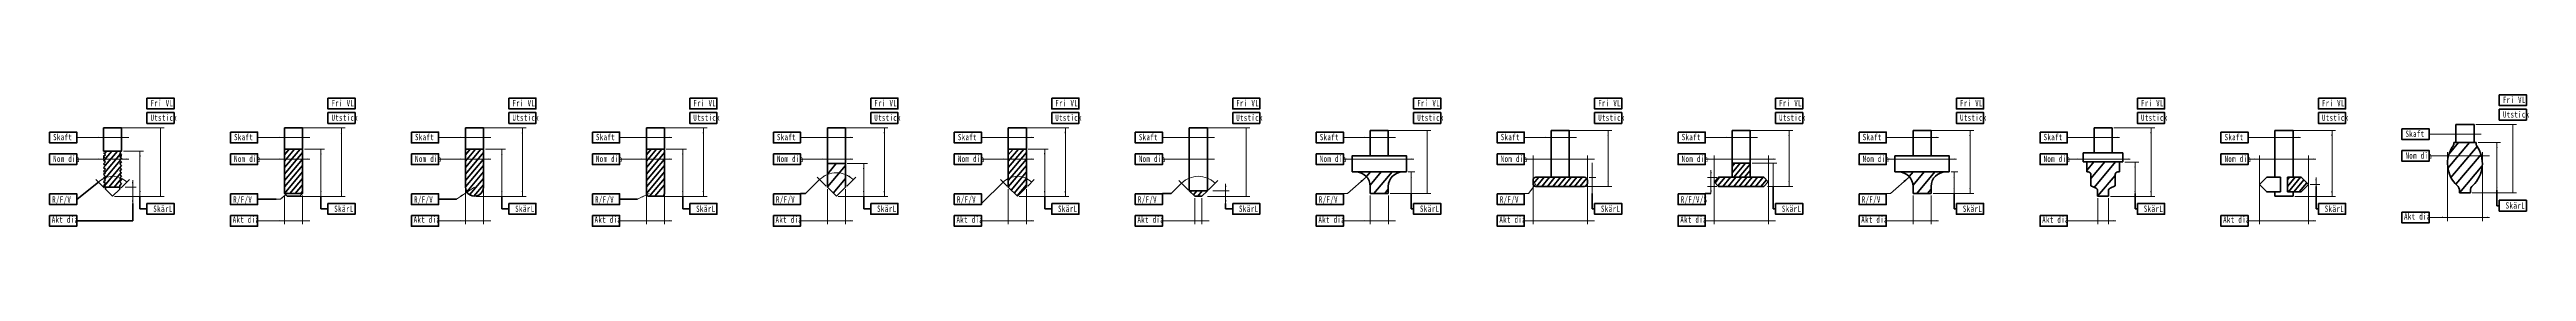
# Model space of a CAD drawing. Header units: millimetres. Extents: x -821 to 547, y -5 to 68.
import ezdxf

# ---------------------------------------------------------------- set-up
doc = ezdxf.new("R2010")
doc.units = ezdxf.units.MM
doc.layers.get('0').update_dxf_attribs({"lineweight": 35})
doc.layers.add('Dimension Layer', color=3, linetype='Continuous', lineweight=18)
doc.layers.add('Thick Solid Layer', color=7, linetype='Continuous', lineweight=35)
doc.styles.get("Standard").update_dxf_attribs({"font": '', "width": 0.667})
doc.styles.get('Standard').set_extended_font_data('simsun')
doc.dimstyles.get("Standard").update_dxf_attribs({"dimtxt": 3.5, "dimasz": 4, "dimexe": 2, "dimexo": 0, "dimtad": 1, "dimdsep": 46, "dimtxsty": 'Standard', "dimblk": '_CAXARROW', "dimcen": 0, "dimdle": 8, "dimazin": 2, "dimtfac": 0.707107, "dimtdec": 3, "dimtmove": 2, "dimatfit": 3, "dimfxl": 1, "dimfrac": 2, "dimtolj": 1, "dimarcsym": 1})

msp = doc.modelspace()

# ---------------------------------------------------------------- texts
at = {"layer": 'Dimension Layer', "char_height": 3.5, "width": 22.23408, "attachment_point": 1, "line_spacing_factor": 1.15057}
for s, insert in [('\\T1.1;Utstick', (-765.548, 57.066)), ('\\T1.1;Fri VL', (-765.548, 65.143)), ('\\T1.1;Utstick', (-665.548, 57.066)), ('\\T1.1;Fri VL', (-665.548, 65.143)), ('\\T1.1;Utstick', (-565.548, 57.066)), ('\\T1.1;Fri VL', (-565.548, 65.143)), ('\\T1.1;Utstick', (-465.548, 57.066)), ('\\T1.1;Fri VL', (-465.548, 65.143)), ('\\T1.1;Utstick', (-365.548, 57.066)), ('\\T1.1;Fri VL', (-365.548, 65.143)), ('\\T1.1;Utstick', (-265.548, 57.066)), ('\\T1.1;Fri VL', (-265.548, 65.143)), ('\\T1.1;Utstick', (-165.548, 57.066)), ('\\T1.1;Fri VL', (-165.548, 65.143)), ('\\T1.1;Utstick', (-65.548, 57.066)), ('\\T1.1;Fri VL', (-65.548, 65.143)), ('\\T1.1;Utstick', (34.452, 57.066)), ('\\T1.1;Fri VL', (34.452, 65.143)), ('\\T1.1;Utstick', (134.452, 57.066)), ('\\T1.1;Fri VL', (134.452, 65.143)), ('\\T1.1;Utstick', (234.452, 57.066)), ('\\T1.1;Fri VL', (234.452, 65.143)), ('\\T1.1;Utstick', (334.452, 57.066)), ('\\T1.1;Fri VL', (334.452, 65.143)), ('\\T1.1;Utstick', (434.452, 57.066)), ('\\T1.1;Fri VL', (434.452, 65.143)), ('\\T1.1;Utstick', (534.436, 58.884)), ('\\T1.1;Fri VL', (534.436, 66.961)), ('\\T1.1;Skaft', (-819.377, 46.313)), ('\\T1.1;Skaft', (-719.377, 46.313)), ('\\T1.1;Skaft', (-619.377, 46.313)), ('\\T1.1;Skaft', (-519.377, 46.313)), ('\\T1.1;Skaft', (-419.377, 46.313)), ('\\T1.1;Skaft', (-319.377, 46.313)), ('\\T1.1;Skaft', (-219.377, 46.313)), ('\\T1.1;Skaft', (-119.377, 46.313)), ('\\T1.1;Skaft', (-19.377, 46.313)), ('\\T1.1;Skaft', (80.623, 46.313)), ('\\T1.1;Skaft', (180.623, 46.313)), ('\\T1.1;Skaft', (280.623, 46.313)), ('\\T1.1;Skaft', (380.623, 46.313)), ('\\T1.1;Skaft', (480.606, 48.131)), ('\\T1.1;Nom dia', (-819.377, 34.236)), ('\\T1.1;Nom dia', (-719.377, 34.236)), ('\\T1.1;Nom dia', (-619.377, 34.236)), ('\\T1.1;Nom dia', (-519.377, 34.236)), ('\\T1.1;Nom dia', (-419.377, 34.236)), ('\\T1.1;Nom dia', (-319.377, 34.236)), ('\\T1.1;Nom dia', (-219.377, 34.236)), ('\\T1.1;Nom dia', (-119.377, 34.236)), ('\\T1.1;Nom dia', (-19.377, 34.236)), ('\\T1.1;Nom dia', (80.623, 34.236)), ('\\T1.1;Nom dia', (180.623, 34.236)), ('\\T1.1;Nom dia', (280.623, 34.236)), ('\\T1.1;Nom dia', (380.623, 34.236)), ('\\T1.1;Nom dia', (480.606, 36.054)), ('\\T1.1;Akt dia', (-820.151, 0.524)), ('\\T1.1;R/F/V', (-819.887, 11.72)), ('\\T1.1;SkärL', (-764.026, 6.586)), ('\\T1.1;Akt dia', (-720.151, 0.524)), ('\\T1.1;R/F/V', (-719.887, 11.72)), ('\\T1.1;SkärL', (-664.026, 6.586)), ('\\T1.1;Akt dia', (-620.151, 0.524)), ('\\T1.1;R/F/V', (-619.887, 11.72)), ('\\T1.1;SkärL', (-564.026, 6.586)), ('\\T1.1;Akt dia', (-520.151, 0.524)), ('\\T1.1;R/F/V', (-519.887, 11.72)), ('\\T1.1;SkärL', (-464.026, 6.586)), ('\\T1.1;Akt dia', (-420.151, 0.524)), ('\\T1.1;R/F/V', (-419.887, 11.72)), ('\\T1.1;SkärL', (-364.026, 6.586)), ('\\T1.1;Akt dia', (-320.151, 0.524)), ('\\T1.1;R/F/V', (-319.887, 11.72)), ('\\T1.1;SkärL', (-264.026, 6.586)), ('\\T1.1;Akt dia', (-220.151, 0.524)), ('\\T1.1;R/F/V', (-219.887, 11.72)), ('\\T1.1;SkärL', (-164.026, 6.586)), ('\\T1.1;Akt dia', (-120.151, 0.524)), ('\\T1.1;R/F/V', (-119.887, 11.72)), ('\\T1.1;SkärL', (-64.026, 6.586)), ('\\T1.1;Akt dia', (-20.151, 0.524)), ('\\T1.1;R/F/V', (-19.887, 11.72)), ('\\T1.1;SkärL', (35.974, 6.586)), ('\\T1.1;Akt dia', (79.849, 0.524)), ('\\T1.1;R/F/V/S', (80.113, 11.72)), ('\\T1.1;SkärL', (135.974, 6.586)), ('\\T1.1;Akt dia', (179.849, 0.524)), ('\\T1.1;R/F/V', (180.113, 11.72)), ('\\T1.1;SkärL', (235.974, 6.586)), ('\\T1.1;Akt dia', (279.849, 0.524)), ('\\T1.1;SkärL', (335.974, 6.586)), ('\\T1.1;Akt dia', (379.849, 0.524)), ('\\T1.1;SkärL', (435.974, 6.586)), ('\\T1.1;Akt dia', (479.833, 2.342)), ('\\T1.1;SkärL', (535.958, 8.404))]:
    msp.add_mtext(s, dxfattribs=dict(at, insert=insert))

# ---------------------------------------------------------------- blocks, each defined once
blk = doc.blocks.new('*X2')
at = {"layer": 'Dimension Layer'}
for points in [[(-60, 48.2), (-59.7, 45.2), (-60.4, 45.2)], [(-60, 13.2), (-59.7, 16.2), (-60.4, 16.2)]]:
    blk.add_hatch(color=0, dxfattribs=at).paths.add_polyline_path(points, flags=0)
at = {"layer": 'Dimension Layer', "color": 0}
for p, q in [((-81.4, 48.2), (-58, 48.2)), ((-60, 48.2), (-60, 13.2)), ((-80.4, 13.2), (-58, 13.2))]:
    blk.add_line(p, q, dxfattribs=at)
at = {"layer": 'Dimension Layer', "color": 0, "insert": (-60.7, 44.9), "char_height": 3.5, "width": 7, "attachment_point": 5, "rotation": 90, "line_spacing_factor": 1.15057}
blk.add_mtext('\\T1.1; ', dxfattribs=at)
blk = doc.blocks.new('_CAXARROW')
blk.add_hatch(color=0).paths.add_polyline_path([(0, 0), (-1, 0.125), (-1, -0.125)], flags=0)
blk = doc.blocks.new('*X3')
at = {"layer": 'Dimension Layer'}
for points in [[(-91.5, 44.3), (-94.5, 44.7), (-94.5, 44)], [(-81.5, 44.3), (-78.5, 44.7), (-78.5, 44)]]:
    blk.add_hatch(color=0, dxfattribs=at).paths.add_polyline_path(points, flags=0)
at = {"layer": 'Dimension Layer', "color": 0}
for p, q in [((-106.4, 44.3), (-77.5, 44.3)), ((-91.5, 40.6), (-91.5, 46.3)), ((-81.5, 40.6), (-81.5, 46.3))]:
    blk.add_line(p, q, dxfattribs=at)
at = {"layer": 'Dimension Layer', "color": 0, "insert": (-106.4, 45), "char_height": 3.5, "width": 7, "attachment_point": 5, "line_spacing_factor": 1.15057}
blk.add_mtext('\\T1.1; ', dxfattribs=at)
blk = doc.blocks.new('*X4')
at = {"layer": 'Dimension Layer'}
for points in [[(-91.5, -1.8), (-94.5, -1.5), (-94.5, -2.2)], [(-81.5, -1.8), (-78.5, -1.5), (-78.5, -2.2)]]:
    blk.add_hatch(color=0, dxfattribs=at).paths.add_polyline_path(points, flags=0)
at = {"layer": 'Dimension Layer', "color": 0}
for p, q in [((-91.5, 12.2), (-91.5, -3.8)), ((-81.5, 12.2), (-81.5, -3.8)), ((-106.4, -1.8), (-77.5, -1.8))]:
    blk.add_line(p, q, dxfattribs=at)
at = {"layer": 'Dimension Layer', "color": 0, "insert": (-106.4, -1.2), "char_height": 3.5, "width": 7, "attachment_point": 5, "line_spacing_factor": 1.15057}
blk.add_mtext('\\T1.1; ', dxfattribs=at)
blk = doc.blocks.new('*X5')
at = {"layer": 'Dimension Layer'}
for points in [[(-68.8, 25.2), (-69.2, 22.2), (-68.5, 22.2)], [(-68.8, 13.2), (-69.2, 16.2), (-68.5, 16.2)]]:
    blk.add_hatch(color=0, dxfattribs=at).paths.add_polyline_path(points, flags=0)
at = {"layer": 'Dimension Layer', "color": 0}
for p, q in [((-70.5, 25.2), (-66.8, 25.2)), ((-68.8, 13.2), (-68.8, 25.2)), ((-80.5, 13.2), (-66.8, 13.2))]:
    blk.add_line(p, q, dxfattribs=at)
at = {"layer": 'Dimension Layer', "color": 0, "insert": (-69.5, 19.2), "char_height": 3.5, "width": 7, "attachment_point": 5, "rotation": 90, "line_spacing_factor": 1.15057}
blk.add_mtext('\\T1.1; ', dxfattribs=at)
blk = doc.blocks.new('*X6')
at = {"layer": 'Dimension Layer'}
for points in [[(-160, 49.7), (-159.7, 46.7), (-160.4, 46.7)], [(-160, 11.7), (-159.7, 14.7), (-160.4, 14.7)]]:
    blk.add_hatch(color=0, dxfattribs=at).paths.add_polyline_path(points, flags=0)
at = {"layer": 'Dimension Layer', "color": 0}
for p, q in [((-181.4, 49.7), (-158, 49.7)), ((-160, 49.7), (-160, 11.7)), ((-181.4, 11.7), (-158, 11.7))]:
    blk.add_line(p, q, dxfattribs=at)
at = {"layer": 'Dimension Layer', "color": 0, "insert": (-160.7, 44.9), "char_height": 3.5, "width": 7, "attachment_point": 5, "rotation": 90, "line_spacing_factor": 1.15057}
blk.add_mtext('\\T1.1; ', dxfattribs=at)
blk = doc.blocks.new('*X7')
at = {"layer": 'Dimension Layer'}
for points in [[(-191.5, 44.3), (-194.5, 44.7), (-194.5, 44)], [(-181.5, 44.3), (-178.5, 44.7), (-178.5, 44)]]:
    blk.add_hatch(color=0, dxfattribs=at).paths.add_polyline_path(points, flags=0)
at = {"layer": 'Dimension Layer', "color": 0}
for p, q in [((-206.4, 44.3), (-177.5, 44.3)), ((-191.5, 40.6), (-191.5, 46.3)), ((-181.5, 40.6), (-181.5, 46.3))]:
    blk.add_line(p, q, dxfattribs=at)
at = {"layer": 'Dimension Layer', "color": 0, "insert": (-206.4, 45), "char_height": 3.5, "width": 7, "attachment_point": 5, "line_spacing_factor": 1.15057}
blk.add_mtext('\\T1.1; ', dxfattribs=at)
blk = doc.blocks.new('*X8')
at = {"layer": 'Dimension Layer'}
for points in [[(-188.5, -1.8), (-191.5, -1.5), (-191.5, -2.2)], [(-184.5, -1.8), (-181.5, -1.5), (-181.5, -2.2)]]:
    blk.add_hatch(color=0, dxfattribs=at).paths.add_polyline_path(points, flags=0)
at = {"layer": 'Dimension Layer', "color": 0}
for p, q in [((-188.5, 10.7), (-188.5, -3.8)), ((-184.5, 10.7), (-184.5, -3.8)), ((-206.4, -1.8), (-180.5, -1.8))]:
    blk.add_line(p, q, dxfattribs=at)
at = {"layer": 'Dimension Layer', "color": 0, "insert": (-206.4, -1.2), "char_height": 3.5, "width": 7, "attachment_point": 5, "line_spacing_factor": 1.15057}
blk.add_mtext('\\T1.1; ', dxfattribs=at)
blk = doc.blocks.new('*X9')
at = {"layer": 'Dimension Layer'}
for points in [[(-171.4, 14.7), (-171.8, 17.7), (-171, 17.7)], [(-171.4, 11.7), (-171.8, 8.7), (-171, 8.7)]]:
    blk.add_hatch(color=0, dxfattribs=at).paths.add_polyline_path(points, flags=0)
at = {"layer": 'Dimension Layer', "color": 0}
for p, q in [((-178.5, 14.7), (-169.4, 14.7)), ((-171.4, 7.7), (-171.4, 18.7)), ((-181.5, 11.7), (-169.4, 11.7))]:
    blk.add_line(p, q, dxfattribs=at)
at = {"layer": 'Dimension Layer', "color": 0, "insert": (-172, 13.2), "char_height": 3.5, "width": 7, "attachment_point": 5, "rotation": 90, "line_spacing_factor": 1.15057}
blk.add_mtext('\\T1.1; ', dxfattribs=at)
blk = doc.blocks.new('*X10')
at = {"layer": 'Dimension Layer'}
for points in [[(-195.8, 19), (-193.2, 20.6), (-193.6, 21.2)], [(-177.2, 19), (-179.8, 20.6), (-179.4, 21.2)]]:
    blk.add_hatch(color=0, dxfattribs=at).paths.add_polyline_path(points, flags=0)
at = {"layer": 'Dimension Layer', "color": 0}
for p, q in [((-192.2, 15.4), (-197.2, 20.4)), ((-180.8, 15.4), (-175.8, 20.4))]:
    blk.add_line(p, q, dxfattribs=at)
for start, end in [(90, 135), (45, 90)]:
    blk.add_arc((-186.5, 9.7), 13.1, start, end, dxfattribs=at)
at = {"layer": 'Dimension Layer', "color": 0, "insert": (-186.5, 22.8), "char_height": 3.5, "width": 7, "attachment_point": 5, "line_spacing_factor": 1.15057}
blk.add_mtext('\\T1.1; ', dxfattribs=at)
blk = doc.blocks.new('*X11')
at = {"layer": 'Dimension Layer'}
for points in [[(-101.5, 32.3), (-104.5, 32.7), (-104.5, 32)], [(-71.5, 32.3), (-68.5, 32.7), (-68.5, 32)]]:
    blk.add_hatch(color=0, dxfattribs=at).paths.add_polyline_path(points, flags=0)
at = {"layer": 'Dimension Layer', "color": 0}
for p, q in [((-106.4, 32.3), (-67.5, 32.3)), ((-101.5, 31.2), (-101.5, 34.3)), ((-71.5, 31.2), (-71.5, 34.3))]:
    blk.add_line(p, q, dxfattribs=at)
at = {"layer": 'Dimension Layer', "color": 0, "insert": (-106.4, 33), "char_height": 3.5, "width": 7, "attachment_point": 5, "line_spacing_factor": 1.15057}
blk.add_mtext('\\T1.1; ', dxfattribs=at)
blk = doc.blocks.new('*X12')
at = {"layer": 'Dimension Layer'}
blk.add_hatch(color=0, dxfattribs=at).paths.add_polyline_path([(-93.5, 22.5), (-96.2, 19.5), (-96.9, 20.3)], flags=0)
at = {"layer": 'Dimension Layer', "color": 0}
for p, q in [((-93.5, 22.5), (-104, 13.2)), ((-104, 13.2), (-106.4, 13.2))]:
    blk.add_line(p, q, dxfattribs=at)
blk = doc.blocks.new('*X13')
at = {"layer": 'Dimension Layer'}
for points in [[(40, 48.2), (40.3, 45.2), (39.6, 45.2)], [(40, 17.2), (40.3, 20.2), (39.6, 20.2)]]:
    blk.add_hatch(color=0, dxfattribs=at).paths.add_polyline_path(points, flags=0)
at = {"layer": 'Dimension Layer', "color": 0}
for p, q in [((18.6, 48.2), (42, 48.2)), ((40, 48.2), (40, 17.2)), ((28, 17.2), (42, 17.2))]:
    blk.add_line(p, q, dxfattribs=at)
at = {"layer": 'Dimension Layer', "color": 0, "insert": (39.3, 44.9), "char_height": 3.5, "width": 7, "attachment_point": 5, "rotation": 90, "line_spacing_factor": 1.15057}
blk.add_mtext('\\T1.1; ', dxfattribs=at)
blk = doc.blocks.new('*X14')
at = {"layer": 'Dimension Layer'}
for points in [[(8.5, 44.3), (5.5, 44.7), (5.5, 44)], [(18.5, 44.3), (21.5, 44.7), (21.5, 44)]]:
    blk.add_hatch(color=0, dxfattribs=at).paths.add_polyline_path(points, flags=0)
at = {"layer": 'Dimension Layer', "color": 0}
for p, q in [((-6.4, 44.3), (22.5, 44.3)), ((8.5, 40.6), (8.5, 46.3)), ((18.5, 40.6), (18.5, 46.3))]:
    blk.add_line(p, q, dxfattribs=at)
at = {"layer": 'Dimension Layer', "color": 0, "insert": (-6.4, 45), "char_height": 3.5, "width": 7, "attachment_point": 5, "line_spacing_factor": 1.15057}
blk.add_mtext('\\T1.1; ', dxfattribs=at)
blk = doc.blocks.new('*X15')
at = {"layer": 'Dimension Layer'}
for points in [[(31.2, 22.2), (30.8, 25.2), (31.5, 25.2)], [(31.2, 17.2), (30.8, 14.2), (31.5, 14.2)]]:
    blk.add_hatch(color=0, dxfattribs=at).paths.add_polyline_path(points, flags=0)
at = {"layer": 'Dimension Layer', "color": 0}
for p, q in [((31.2, 9.2), (31.2, 30.2)), ((28, 17.2), (33.2, 17.2)), ((29.5, 22.2), (33.2, 22.2))]:
    blk.add_line(p, q, dxfattribs=at)
at = {"layer": 'Dimension Layer', "color": 0, "insert": (30.5, 19.7), "char_height": 3.5, "width": 7, "attachment_point": 5, "rotation": 90, "line_spacing_factor": 1.15057}
blk.add_mtext('\\T1.1; ', dxfattribs=at)
blk = doc.blocks.new('*X16')
at = {"layer": 'Dimension Layer'}
for points in [[(-1.5, 32.3), (-4.5, 32.7), (-4.5, 32)], [(28.5, 32.3), (31.5, 32.7), (31.5, 32)]]:
    blk.add_hatch(color=0, dxfattribs=at).paths.add_polyline_path(points, flags=0)
at = {"layer": 'Dimension Layer', "color": 0}
for p, q in [((-6.4, 32.3), (32.5, 32.3)), ((-1.5, 17.7), (-1.5, 34.3)), ((28.5, 17.7), (28.5, 34.3))]:
    blk.add_line(p, q, dxfattribs=at)
at = {"layer": 'Dimension Layer', "color": 0, "insert": (-6.4, 33), "char_height": 3.5, "width": 7, "attachment_point": 5, "line_spacing_factor": 1.15057}
blk.add_mtext('\\T1.1; ', dxfattribs=at)
blk = doc.blocks.new('*X17')
at = {"layer": 'Dimension Layer'}
for points in [[(-191.5, 32.3), (-194.5, 32.7), (-194.5, 32)], [(-181.5, 32.3), (-178.5, 32.7), (-178.5, 32)]]:
    blk.add_hatch(color=0, dxfattribs=at).paths.add_polyline_path(points, flags=0)
at = {"layer": 'Dimension Layer', "color": 0}
for p, q in [((-206.4, 32.3), (-177.5, 32.3)), ((-191.5, 26.8), (-191.5, 34.3)), ((-181.5, 26.8), (-181.5, 34.3))]:
    blk.add_line(p, q, dxfattribs=at)
at = {"layer": 'Dimension Layer', "color": 0, "insert": (-206.4, 33), "char_height": 3.5, "width": 7, "attachment_point": 5, "line_spacing_factor": 1.15057}
blk.add_mtext('\\T1.1; ', dxfattribs=at)
blk = doc.blocks.new('*X18')
at = {"layer": 'Dimension Layer'}
for points in [[(-1.5, -1.8), (-4.5, -1.5), (-4.5, -2.2)], [(28.5, -1.8), (31.5, -1.5), (31.5, -2.2)]]:
    blk.add_hatch(color=0, dxfattribs=at).paths.add_polyline_path(points, flags=0)
at = {"layer": 'Dimension Layer', "color": 0}
for p, q in [((-1.5, 17.7), (-1.5, -3.8)), ((28.5, 17.7), (28.5, -3.8)), ((-6.4, -1.8), (32.5, -1.8))]:
    blk.add_line(p, q, dxfattribs=at)
at = {"layer": 'Dimension Layer', "color": 0, "insert": (-6.4, -1.2), "char_height": 3.5, "width": 7, "attachment_point": 5, "line_spacing_factor": 1.15057}
blk.add_mtext('\\T1.1; ', dxfattribs=at)
blk = doc.blocks.new('*X19')
at = {"layer": 'Dimension Layer'}
blk.add_hatch(color=0, dxfattribs=at).paths.add_polyline_path([(-0.9, 17.5), (-2.9, 15.3), (-2.3, 14.9)], flags=0)
at = {"layer": 'Dimension Layer', "color": 0}
for q in [(0, 18.7), (-6.3, 13.2)]:
    blk.add_line((-4, 13.2), q, dxfattribs=at)
blk = doc.blocks.new('*X20')
at = {"layer": 'Dimension Layer'}
for points in [[(140, 48.2), (140.3, 45.2), (139.6, 45.2)], [(140, 17.2), (140.3, 20.2), (139.6, 20.2)]]:
    blk.add_hatch(color=0, dxfattribs=at).paths.add_polyline_path(points, flags=0)
at = {"layer": 'Dimension Layer', "color": 0}
for p, q in [((118.6, 48.2), (142, 48.2)), ((140, 48.2), (140, 17.2)), ((128, 17.2), (142, 17.2))]:
    blk.add_line(p, q, dxfattribs=at)
at = {"layer": 'Dimension Layer', "color": 0, "insert": (139.3, 44.9), "char_height": 3.5, "width": 7, "attachment_point": 5, "rotation": 90, "line_spacing_factor": 1.15057}
blk.add_mtext('\\T1.1; ', dxfattribs=at)
blk = doc.blocks.new('*X21')
at = {"layer": 'Dimension Layer'}
for points in [[(108.5, 44.3), (105.5, 44.7), (105.5, 44)], [(118.5, 44.3), (121.5, 44.7), (121.5, 44)]]:
    blk.add_hatch(color=0, dxfattribs=at).paths.add_polyline_path(points, flags=0)
at = {"layer": 'Dimension Layer', "color": 0}
for p, q in [((93.6, 44.3), (122.5, 44.3)), ((108.5, 40.6), (108.5, 46.3)), ((118.5, 40.6), (118.5, 46.3))]:
    blk.add_line(p, q, dxfattribs=at)
at = {"layer": 'Dimension Layer', "color": 0, "insert": (93.6, 45), "char_height": 3.5, "width": 7, "attachment_point": 5, "line_spacing_factor": 1.15057}
blk.add_mtext('\\T1.1; ', dxfattribs=at)
blk = doc.blocks.new('*X22')
at = {"layer": 'Dimension Layer'}
for points in [[(131.2, 30), (130.8, 27), (131.5, 27)], [(131.2, 17.2), (130.8, 20.2), (131.5, 20.2)]]:
    blk.add_hatch(color=0, dxfattribs=at).paths.add_polyline_path(points, flags=0)
at = {"layer": 'Dimension Layer', "color": 0}
for p, q in [((119.5, 30), (133.2, 30)), ((131.2, 17.2), (131.2, 30)), ((128, 17.2), (133.2, 17.2))]:
    blk.add_line(p, q, dxfattribs=at)
at = {"layer": 'Dimension Layer', "color": 0, "insert": (130.5, 23.6), "char_height": 3.5, "width": 7, "attachment_point": 5, "rotation": 90, "line_spacing_factor": 1.15057}
blk.add_mtext('\\T1.1; ', dxfattribs=at)
blk = doc.blocks.new('*X23')
at = {"layer": 'Dimension Layer'}
for points in [[(98.5, 32.3), (95.5, 32.7), (95.5, 32)], [(128.5, 32.3), (131.5, 32.7), (131.5, 32)]]:
    blk.add_hatch(color=0, dxfattribs=at).paths.add_polyline_path(points, flags=0)
at = {"layer": 'Dimension Layer', "color": 0}
for p, q in [((93.6, 32.3), (132.5, 32.3)), ((98.5, 16.7), (98.5, 34.3)), ((128.5, 16.7), (128.5, 34.3))]:
    blk.add_line(p, q, dxfattribs=at)
at = {"layer": 'Dimension Layer', "color": 0, "insert": (93.6, 33), "char_height": 3.5, "width": 7, "attachment_point": 5, "line_spacing_factor": 1.15057}
blk.add_mtext('\\T1.1; ', dxfattribs=at)
blk = doc.blocks.new('*X24')
at = {"layer": 'Dimension Layer'}
for points in [[(98.5, -1.8), (95.5, -1.5), (95.5, -2.2)], [(128.5, -1.8), (131.5, -1.5), (131.5, -2.2)]]:
    blk.add_hatch(color=0, dxfattribs=at).paths.add_polyline_path(points, flags=0)
at = {"layer": 'Dimension Layer', "color": 0}
for p, q in [((98.5, 18.7), (98.5, -3.8)), ((128.5, 18.7), (128.5, -3.8)), ((93.6, -1.8), (132.5, -1.8))]:
    blk.add_line(p, q, dxfattribs=at)
at = {"layer": 'Dimension Layer', "color": 0, "insert": (93.6, -1.2), "char_height": 3.5, "width": 7, "attachment_point": 5, "line_spacing_factor": 1.15057}
blk.add_mtext('\\T1.1; ', dxfattribs=at)
blk = doc.blocks.new('*X25')
at = {"layer": 'Dimension Layer'}
for points in [[(96.8, 22.2), (96.4, 25.2), (97.2, 25.2)], [(96.8, 17.2), (96.4, 14.2), (97.2, 14.2)]]:
    blk.add_hatch(color=0, dxfattribs=at).paths.add_polyline_path(points, flags=0)
at = {"layer": 'Dimension Layer', "color": 0}
for p, q in [((100, 22.2), (94.8, 22.2)), ((100, 17.2), (94.8, 17.2)), ((96.8, 13.2), (96.8, 26.2))]:
    blk.add_line(p, q, dxfattribs=at)
at = {"layer": 'Dimension Layer', "color": 0, "insert": (96.2, 19.7), "char_height": 3.5, "width": 7, "attachment_point": 5, "rotation": 90, "line_spacing_factor": 1.15057}
blk.add_mtext('\\T1.1; ', dxfattribs=at)
blk = doc.blocks.new('*X26')
at = {"layer": 'Dimension Layer'}
for points in [[(-260, 49.7), (-259.7, 46.7), (-260.4, 46.7)], [(-260, 11.7), (-259.7, 14.7), (-260.4, 14.7)]]:
    blk.add_hatch(color=0, dxfattribs=at).paths.add_polyline_path(points, flags=0)
at = {"layer": 'Dimension Layer', "color": 0}
for p, q in [((-281.4, 49.7), (-258, 49.7)), ((-260, 49.7), (-260, 11.7)), ((-281.4, 11.7), (-258, 11.7))]:
    blk.add_line(p, q, dxfattribs=at)
at = {"layer": 'Dimension Layer', "color": 0, "insert": (-260.7, 44.9), "char_height": 3.5, "width": 7, "attachment_point": 5, "rotation": 90, "line_spacing_factor": 1.15057}
blk.add_mtext('\\T1.1; ', dxfattribs=at)
blk = doc.blocks.new('*X27')
at = {"layer": 'Dimension Layer'}
for points in [[(-291.5, 44.3), (-294.5, 44.7), (-294.5, 44)], [(-281.5, 44.3), (-278.5, 44.7), (-278.5, 44)]]:
    blk.add_hatch(color=0, dxfattribs=at).paths.add_polyline_path(points, flags=0)
at = {"layer": 'Dimension Layer', "color": 0}
for p, q in [((-306.4, 44.3), (-277.5, 44.3)), ((-291.5, 40.6), (-291.5, 46.3)), ((-281.5, 40.6), (-281.5, 46.3))]:
    blk.add_line(p, q, dxfattribs=at)
at = {"layer": 'Dimension Layer', "color": 0, "insert": (-306.4, 45), "char_height": 3.5, "width": 7, "attachment_point": 5, "line_spacing_factor": 1.15057}
blk.add_mtext('\\T1.1; ', dxfattribs=at)
blk = doc.blocks.new('*X28')
at = {"layer": 'Dimension Layer'}
for points in [[(-271.4, 37.9), (-271.8, 34.9), (-271, 34.9)], [(-271.4, 11.7), (-271.8, 14.7), (-271, 14.7)]]:
    blk.add_hatch(color=0, dxfattribs=at).paths.add_polyline_path(points, flags=0)
at = {"layer": 'Dimension Layer', "color": 0}
for p, q in [((-280.5, 37.9), (-269.4, 37.9)), ((-271.4, 11.7), (-271.4, 37.9)), ((-285.5, 11.7), (-269.4, 11.7))]:
    blk.add_line(p, q, dxfattribs=at)
at = {"layer": 'Dimension Layer', "color": 0, "insert": (-272, 24.8), "char_height": 3.5, "width": 7, "attachment_point": 5, "rotation": 90, "line_spacing_factor": 1.15057}
blk.add_mtext('\\T1.1; ', dxfattribs=at)
blk = doc.blocks.new('*X29')
at = {"layer": 'Dimension Layer'}
for points in [[(-294.4, 19.6), (-291.8, 21.1), (-292.2, 21.7)], [(-278.7, 19.6), (-281.3, 21.1), (-280.9, 21.7)]]:
    blk.add_hatch(color=0, dxfattribs=at).paths.add_polyline_path(points, flags=0)
at = {"layer": 'Dimension Layer', "color": 0}
for p, q in [((-292.2, 17.4), (-295.8, 21)), ((-280.8, 17.4), (-277.2, 21))]:
    blk.add_line(p, q, dxfattribs=at)
for start, end in [(90, 135), (45, 90)]:
    blk.add_arc((-286.5, 11.7), 11.1, start, end, dxfattribs=at)
at = {"layer": 'Dimension Layer', "color": 0, "insert": (-286.5, 22.8), "char_height": 3.5, "width": 7, "attachment_point": 5, "line_spacing_factor": 1.15057}
blk.add_mtext('\\T1.1; ', dxfattribs=at)
blk = doc.blocks.new('*X30')
at = {"layer": 'Dimension Layer'}
for points in [[(-291.5, 32.3), (-294.5, 32.7), (-294.5, 32)], [(-281.5, 32.3), (-278.5, 32.7), (-278.5, 32)]]:
    blk.add_hatch(color=0, dxfattribs=at).paths.add_polyline_path(points, flags=0)
at = {"layer": 'Dimension Layer', "color": 0}
for p, q in [((-306.4, 32.3), (-277.5, 32.3)), ((-291.5, 26.8), (-291.5, 34.3)), ((-281.5, 26.8), (-281.5, 34.3))]:
    blk.add_line(p, q, dxfattribs=at)
at = {"layer": 'Dimension Layer', "color": 0, "insert": (-306.4, 33), "char_height": 3.5, "width": 7, "attachment_point": 5, "line_spacing_factor": 1.15057}
blk.add_mtext('\\T1.1; ', dxfattribs=at)
blk = doc.blocks.new('*X31')
at = {"layer": 'Dimension Layer'}
for points in [[(-291.5, -1.8), (-294.5, -1.5), (-294.5, -2.2)], [(-281.5, -1.8), (-278.5, -1.5), (-278.5, -2.2)]]:
    blk.add_hatch(color=0, dxfattribs=at).paths.add_polyline_path(points, flags=0)
at = {"layer": 'Dimension Layer', "color": 0}
for p, q in [((-291.5, 15.7), (-291.5, -3.8)), ((-281.5, 15.7), (-281.5, -3.8)), ((-306.4, -1.8), (-277.5, -1.8))]:
    blk.add_line(p, q, dxfattribs=at)
at = {"layer": 'Dimension Layer', "color": 0, "insert": (-306.4, -1.2), "char_height": 3.5, "width": 7, "attachment_point": 5, "line_spacing_factor": 1.15057}
blk.add_mtext('\\T1.1; ', dxfattribs=at)
blk = doc.blocks.new('*X32')
at = {"layer": 'Dimension Layer'}
for points in [[(-360, 49.7), (-359.7, 46.7), (-360.4, 46.7)], [(-360, 11.7), (-359.7, 14.7), (-360.4, 14.7)]]:
    blk.add_hatch(color=0, dxfattribs=at).paths.add_polyline_path(points, flags=0)
at = {"layer": 'Dimension Layer', "color": 0}
for p, q in [((-381.4, 49.7), (-358, 49.7)), ((-360, 49.7), (-360, 11.7)), ((-381.4, 11.7), (-358, 11.7))]:
    blk.add_line(p, q, dxfattribs=at)
at = {"layer": 'Dimension Layer', "color": 0, "insert": (-360.7, 44.9), "char_height": 3.5, "width": 7, "attachment_point": 5, "rotation": 90, "line_spacing_factor": 1.15057}
blk.add_mtext('\\T1.1; ', dxfattribs=at)
blk = doc.blocks.new('*X33')
at = {"layer": 'Dimension Layer'}
for points in [[(-391.5, 44.3), (-394.5, 44.7), (-394.5, 44)], [(-381.5, 44.3), (-378.5, 44.7), (-378.5, 44)]]:
    blk.add_hatch(color=0, dxfattribs=at).paths.add_polyline_path(points, flags=0)
at = {"layer": 'Dimension Layer', "color": 0}
for p, q in [((-406.4, 44.3), (-377.5, 44.3)), ((-391.5, 40.6), (-391.5, 46.3)), ((-381.5, 40.6), (-381.5, 46.3))]:
    blk.add_line(p, q, dxfattribs=at)
at = {"layer": 'Dimension Layer', "color": 0, "insert": (-406.4, 45), "char_height": 3.5, "width": 7, "attachment_point": 5, "line_spacing_factor": 1.15057}
blk.add_mtext('\\T1.1; ', dxfattribs=at)
blk = doc.blocks.new('*X34')
at = {"layer": 'Dimension Layer'}
for points in [[(-371.4, 29.9), (-371.8, 26.9), (-371, 26.9)], [(-371.4, 11.7), (-371.8, 14.7), (-371, 14.7)]]:
    blk.add_hatch(color=0, dxfattribs=at).paths.add_polyline_path(points, flags=0)
at = {"layer": 'Dimension Layer', "color": 0}
for p, q in [((-380.5, 29.9), (-369.4, 29.9)), ((-371.4, 11.7), (-371.4, 29.9)), ((-385.5, 11.7), (-369.4, 11.7))]:
    blk.add_line(p, q, dxfattribs=at)
at = {"layer": 'Dimension Layer', "color": 0, "insert": (-372, 20.8), "char_height": 3.5, "width": 7, "attachment_point": 5, "rotation": 90, "line_spacing_factor": 1.15057}
blk.add_mtext('\\T1.1; ', dxfattribs=at)
blk = doc.blocks.new('*X35')
at = {"layer": 'Dimension Layer'}
for points in [[(-395.8, 21), (-393.2, 22.6), (-393.6, 23.2)], [(-377.2, 21), (-379.8, 22.6), (-379.4, 23.2)]]:
    blk.add_hatch(color=0, dxfattribs=at).paths.add_polyline_path(points, flags=0)
at = {"layer": 'Dimension Layer', "color": 0}
for p, q in [((-392.2, 17.4), (-397.2, 22.4)), ((-380.8, 17.4), (-375.8, 22.4))]:
    blk.add_line(p, q, dxfattribs=at)
for start, end in [(90, 135), (45, 90)]:
    blk.add_arc((-386.5, 11.7), 13.1, start, end, dxfattribs=at)
at = {"layer": 'Dimension Layer', "color": 0, "insert": (-386.5, 24.8), "char_height": 3.5, "width": 7, "attachment_point": 5, "line_spacing_factor": 1.15057}
blk.add_mtext('\\T1.1; ', dxfattribs=at)
blk = doc.blocks.new('*X36')
at = {"layer": 'Dimension Layer'}
for points in [[(-391.5, 32.3), (-394.5, 32.7), (-394.5, 32)], [(-381.5, 32.3), (-378.5, 32.7), (-378.5, 32)]]:
    blk.add_hatch(color=0, dxfattribs=at).paths.add_polyline_path(points, flags=0)
at = {"layer": 'Dimension Layer', "color": 0}
for p, q in [((-406.4, 32.3), (-377.5, 32.3)), ((-391.5, 26.8), (-391.5, 34.3)), ((-381.5, 26.8), (-381.5, 34.3))]:
    blk.add_line(p, q, dxfattribs=at)
at = {"layer": 'Dimension Layer', "color": 0, "insert": (-406.4, 33), "char_height": 3.5, "width": 7, "attachment_point": 5, "line_spacing_factor": 1.15057}
blk.add_mtext('\\T1.1; ', dxfattribs=at)
blk = doc.blocks.new('*X37')
at = {"layer": 'Dimension Layer'}
for points in [[(-391.5, -1.8), (-394.5, -1.5), (-394.5, -2.2)], [(-381.5, -1.8), (-378.5, -1.5), (-378.5, -2.2)]]:
    blk.add_hatch(color=0, dxfattribs=at).paths.add_polyline_path(points, flags=0)
at = {"layer": 'Dimension Layer', "color": 0}
for p, q in [((-391.5, 15.7), (-391.5, -3.8)), ((-381.5, 15.7), (-381.5, -3.8)), ((-406.4, -1.8), (-377.5, -1.8))]:
    blk.add_line(p, q, dxfattribs=at)
at = {"layer": 'Dimension Layer', "color": 0, "insert": (-406.4, -1.2), "char_height": 3.5, "width": 7, "attachment_point": 5, "line_spacing_factor": 1.15057}
blk.add_mtext('\\T1.1; ', dxfattribs=at)
blk = doc.blocks.new('*X38')
at = {"layer": 'Dimension Layer'}
for points in [[(-460, 49.7), (-459.7, 46.7), (-460.4, 46.7)], [(-460, 11.7), (-459.7, 14.7), (-460.4, 14.7)]]:
    blk.add_hatch(color=0, dxfattribs=at).paths.add_polyline_path(points, flags=0)
at = {"layer": 'Dimension Layer', "color": 0}
for p, q in [((-481.4, 49.7), (-458, 49.7)), ((-460, 49.7), (-460, 11.7)), ((-481.4, 11.7), (-458, 11.7))]:
    blk.add_line(p, q, dxfattribs=at)
at = {"layer": 'Dimension Layer', "color": 0, "insert": (-460.7, 44.9), "char_height": 3.5, "width": 7, "attachment_point": 5, "rotation": 90, "line_spacing_factor": 1.15057}
blk.add_mtext('\\T1.1; ', dxfattribs=at)
blk = doc.blocks.new('*X39')
at = {"layer": 'Dimension Layer'}
for points in [[(-491.5, 44.3), (-494.5, 44.7), (-494.5, 44)], [(-481.5, 44.3), (-478.5, 44.7), (-478.5, 44)]]:
    blk.add_hatch(color=0, dxfattribs=at).paths.add_polyline_path(points, flags=0)
at = {"layer": 'Dimension Layer', "color": 0}
for p, q in [((-506.4, 44.3), (-477.5, 44.3)), ((-491.5, 40.6), (-491.5, 46.3)), ((-481.5, 40.6), (-481.5, 46.3))]:
    blk.add_line(p, q, dxfattribs=at)
at = {"layer": 'Dimension Layer', "color": 0, "insert": (-506.4, 45), "char_height": 3.5, "width": 7, "attachment_point": 5, "line_spacing_factor": 1.15057}
blk.add_mtext('\\T1.1; ', dxfattribs=at)
blk = doc.blocks.new('*X40')
at = {"layer": 'Dimension Layer'}
for points in [[(-471.4, 37.9), (-471.8, 34.9), (-471, 34.9)], [(-471.4, 11.7), (-471.8, 14.7), (-471, 14.7)]]:
    blk.add_hatch(color=0, dxfattribs=at).paths.add_polyline_path(points, flags=0)
at = {"layer": 'Dimension Layer', "color": 0}
for p, q in [((-480.5, 37.9), (-469.4, 37.9)), ((-471.4, 11.7), (-471.4, 37.9)), ((-485.5, 11.7), (-469.4, 11.7))]:
    blk.add_line(p, q, dxfattribs=at)
at = {"layer": 'Dimension Layer', "color": 0, "insert": (-472, 24.8), "char_height": 3.5, "width": 7, "attachment_point": 5, "rotation": 90, "line_spacing_factor": 1.15057}
blk.add_mtext('\\T1.1; ', dxfattribs=at)
blk = doc.blocks.new('*X41')
at = {"layer": 'Dimension Layer'}
for points in [[(-491.5, 32.3), (-494.5, 32.7), (-494.5, 32)], [(-481.5, 32.3), (-478.5, 32.7), (-478.5, 32)]]:
    blk.add_hatch(color=0, dxfattribs=at).paths.add_polyline_path(points, flags=0)
at = {"layer": 'Dimension Layer', "color": 0}
for p, q in [((-506.4, 32.3), (-477.5, 32.3)), ((-491.5, 26.8), (-491.5, 34.3)), ((-481.5, 26.8), (-481.5, 34.3))]:
    blk.add_line(p, q, dxfattribs=at)
at = {"layer": 'Dimension Layer', "color": 0, "insert": (-506.4, 33), "char_height": 3.5, "width": 7, "attachment_point": 5, "line_spacing_factor": 1.15057}
blk.add_mtext('\\T1.1; ', dxfattribs=at)
blk = doc.blocks.new('*X42')
at = {"layer": 'Dimension Layer'}
for points in [[(-491.5, -1.8), (-494.5, -1.5), (-494.5, -2.2)], [(-481.5, -1.8), (-478.5, -1.5), (-478.5, -2.2)]]:
    blk.add_hatch(color=0, dxfattribs=at).paths.add_polyline_path(points, flags=0)
at = {"layer": 'Dimension Layer', "color": 0}
for p, q in [((-491.5, 12.2), (-491.5, -3.8)), ((-481.5, 12.2), (-481.5, -3.8)), ((-506.4, -1.8), (-477.5, -1.8))]:
    blk.add_line(p, q, dxfattribs=at)
at = {"layer": 'Dimension Layer', "color": 0, "insert": (-506.4, -1.2), "char_height": 3.5, "width": 7, "attachment_point": 5, "line_spacing_factor": 1.15057}
blk.add_mtext('\\T1.1; ', dxfattribs=at)
blk = doc.blocks.new('*X43')
at = {"layer": 'Dimension Layer'}
blk.add_hatch(color=0, dxfattribs=at).paths.add_polyline_path([(-491.4, 12.6), (-494.2, 11.6), (-493.9, 11)], flags=0)
at = {"layer": 'Dimension Layer', "color": 0}
for q in [(-498.8, 10.2), (-490, 13.2)]:
    blk.add_line((-496.5, 10.2), q, dxfattribs=at)
blk = doc.blocks.new('*X44')
at = {"layer": 'Dimension Layer'}
for points in [[(-560, 49.7), (-559.7, 46.7), (-560.4, 46.7)], [(-560, 11.7), (-559.7, 14.7), (-560.4, 14.7)]]:
    blk.add_hatch(color=0, dxfattribs=at).paths.add_polyline_path(points, flags=0)
at = {"layer": 'Dimension Layer', "color": 0}
for p, q in [((-581.4, 49.7), (-558, 49.7)), ((-560, 49.7), (-560, 11.7)), ((-581.4, 11.7), (-558, 11.7))]:
    blk.add_line(p, q, dxfattribs=at)
at = {"layer": 'Dimension Layer', "color": 0, "insert": (-560.7, 44.9), "char_height": 3.5, "width": 7, "attachment_point": 5, "rotation": 90, "line_spacing_factor": 1.15057}
blk.add_mtext('\\T1.1; ', dxfattribs=at)
blk = doc.blocks.new('*X45')
at = {"layer": 'Dimension Layer'}
for points in [[(-591.5, 44.3), (-594.5, 44.7), (-594.5, 44)], [(-581.5, 44.3), (-578.5, 44.7), (-578.5, 44)]]:
    blk.add_hatch(color=0, dxfattribs=at).paths.add_polyline_path(points, flags=0)
at = {"layer": 'Dimension Layer', "color": 0}
for p, q in [((-606.4, 44.3), (-577.5, 44.3)), ((-591.5, 40.6), (-591.5, 46.3)), ((-581.5, 40.6), (-581.5, 46.3))]:
    blk.add_line(p, q, dxfattribs=at)
at = {"layer": 'Dimension Layer', "color": 0, "insert": (-606.4, 45), "char_height": 3.5, "width": 7, "attachment_point": 5, "line_spacing_factor": 1.15057}
blk.add_mtext('\\T1.1; ', dxfattribs=at)
blk = doc.blocks.new('*X46')
at = {"layer": 'Dimension Layer'}
for points in [[(-571.4, 37.9), (-571.8, 34.9), (-571, 34.9)], [(-571.4, 11.7), (-571.8, 14.7), (-571, 14.7)]]:
    blk.add_hatch(color=0, dxfattribs=at).paths.add_polyline_path(points, flags=0)
at = {"layer": 'Dimension Layer', "color": 0}
for p, q in [((-580.5, 37.9), (-569.4, 37.9)), ((-571.4, 11.7), (-571.4, 37.9)), ((-585.5, 11.7), (-569.4, 11.7))]:
    blk.add_line(p, q, dxfattribs=at)
at = {"layer": 'Dimension Layer', "color": 0, "insert": (-572, 24.8), "char_height": 3.5, "width": 7, "attachment_point": 5, "rotation": 90, "line_spacing_factor": 1.15057}
blk.add_mtext('\\T1.1; ', dxfattribs=at)
blk = doc.blocks.new('*X47')
at = {"layer": 'Dimension Layer'}
for points in [[(-591.5, 32.3), (-594.5, 32.7), (-594.5, 32)], [(-581.5, 32.3), (-578.5, 32.7), (-578.5, 32)]]:
    blk.add_hatch(color=0, dxfattribs=at).paths.add_polyline_path(points, flags=0)
at = {"layer": 'Dimension Layer', "color": 0}
for p, q in [((-606.4, 32.3), (-577.5, 32.3)), ((-591.5, 26.8), (-591.5, 34.3)), ((-581.5, 26.8), (-581.5, 34.3))]:
    blk.add_line(p, q, dxfattribs=at)
at = {"layer": 'Dimension Layer', "color": 0, "insert": (-606.4, 33), "char_height": 3.5, "width": 7, "attachment_point": 5, "line_spacing_factor": 1.15057}
blk.add_mtext('\\T1.1; ', dxfattribs=at)
blk = doc.blocks.new('*X48')
at = {"layer": 'Dimension Layer'}
for points in [[(-591.5, -1.8), (-594.5, -1.5), (-594.5, -2.2)], [(-581.5, -1.8), (-578.5, -1.5), (-578.5, -2.2)]]:
    blk.add_hatch(color=0, dxfattribs=at).paths.add_polyline_path(points, flags=0)
at = {"layer": 'Dimension Layer', "color": 0}
for p, q in [((-591.5, 15.7), (-591.5, -3.8)), ((-581.5, 15.7), (-581.5, -3.8)), ((-606.4, -1.8), (-577.5, -1.8))]:
    blk.add_line(p, q, dxfattribs=at)
at = {"layer": 'Dimension Layer', "color": 0, "insert": (-606.4, -1.2), "char_height": 3.5, "width": 7, "attachment_point": 5, "line_spacing_factor": 1.15057}
blk.add_mtext('\\T1.1; ', dxfattribs=at)
blk = doc.blocks.new('*X49')
at = {"layer": 'Dimension Layer'}
blk.add_hatch(color=0, dxfattribs=at).paths.add_polyline_path([(-590.7, 14), (-594.3, 12.2), (-593.8, 11.4)], flags=0)
at = {"layer": 'Dimension Layer', "color": 0}
blk.add_line((-596.5, 10.2), (-586.5, 16.7), dxfattribs=at)
blk = doc.blocks.new('*X50')
at = {"layer": 'Dimension Layer'}
for points in [[(240, 48.2), (240.3, 45.2), (239.6, 45.2)], [(240, 13.2), (240.3, 16.2), (239.6, 16.2)]]:
    blk.add_hatch(color=0, dxfattribs=at).paths.add_polyline_path(points, flags=0)
at = {"layer": 'Dimension Layer', "color": 0}
for p, q in [((218.6, 48.2), (242, 48.2)), ((240, 48.2), (240, 13.2)), ((219.6, 13.2), (242, 13.2))]:
    blk.add_line(p, q, dxfattribs=at)
at = {"layer": 'Dimension Layer', "color": 0, "insert": (239.3, 44.9), "char_height": 3.5, "width": 7, "attachment_point": 5, "rotation": 90, "line_spacing_factor": 1.15057}
blk.add_mtext('\\T1.1; ', dxfattribs=at)
blk = doc.blocks.new('*X51')
at = {"layer": 'Dimension Layer'}
for points in [[(208.5, 44.3), (205.5, 44.7), (205.5, 44)], [(218.5, 44.3), (221.5, 44.7), (221.5, 44)]]:
    blk.add_hatch(color=0, dxfattribs=at).paths.add_polyline_path(points, flags=0)
at = {"layer": 'Dimension Layer', "color": 0}
for p, q in [((193.6, 44.3), (222.5, 44.3)), ((208.5, 40.6), (208.5, 46.3)), ((218.5, 40.6), (218.5, 46.3))]:
    blk.add_line(p, q, dxfattribs=at)
at = {"layer": 'Dimension Layer', "color": 0, "insert": (193.6, 45), "char_height": 3.5, "width": 7, "attachment_point": 5, "line_spacing_factor": 1.15057}
blk.add_mtext('\\T1.1; ', dxfattribs=at)
blk = doc.blocks.new('*X52')
at = {"layer": 'Dimension Layer'}
for points in [[(208.5, -1.8), (205.5, -1.5), (205.5, -2.2)], [(218.5, -1.8), (221.5, -1.5), (221.5, -2.2)]]:
    blk.add_hatch(color=0, dxfattribs=at).paths.add_polyline_path(points, flags=0)
at = {"layer": 'Dimension Layer', "color": 0}
for p, q in [((208.5, 12.2), (208.5, -3.8)), ((218.5, 12.2), (218.5, -3.8)), ((193.6, -1.8), (222.5, -1.8))]:
    blk.add_line(p, q, dxfattribs=at)
at = {"layer": 'Dimension Layer', "color": 0, "insert": (193.6, -1.2), "char_height": 3.5, "width": 7, "attachment_point": 5, "line_spacing_factor": 1.15057}
blk.add_mtext('\\T1.1; ', dxfattribs=at)
blk = doc.blocks.new('*X53')
at = {"layer": 'Dimension Layer'}
for points in [[(231.2, 25.2), (230.8, 22.2), (231.5, 22.2)], [(231.2, 13.2), (230.8, 16.2), (231.5, 16.2)]]:
    blk.add_hatch(color=0, dxfattribs=at).paths.add_polyline_path(points, flags=0)
at = {"layer": 'Dimension Layer', "color": 0}
for p, q in [((229.5, 25.2), (233.2, 25.2)), ((231.2, 13.2), (231.2, 25.2)), ((219.5, 13.2), (233.2, 13.2))]:
    blk.add_line(p, q, dxfattribs=at)
at = {"layer": 'Dimension Layer', "color": 0, "insert": (230.5, 19.2), "char_height": 3.5, "width": 7, "attachment_point": 5, "rotation": 90, "line_spacing_factor": 1.15057}
blk.add_mtext('\\T1.1; ', dxfattribs=at)
blk = doc.blocks.new('*X54')
at = {"layer": 'Dimension Layer'}
for points in [[(198.5, 32.3), (195.5, 32.7), (195.5, 32)], [(228.5, 32.3), (231.5, 32.7), (231.5, 32)]]:
    blk.add_hatch(color=0, dxfattribs=at).paths.add_polyline_path(points, flags=0)
at = {"layer": 'Dimension Layer', "color": 0}
for p, q in [((193.6, 32.3), (232.5, 32.3)), ((198.5, 31.2), (198.5, 34.3)), ((228.5, 31.2), (228.5, 34.3))]:
    blk.add_line(p, q, dxfattribs=at)
at = {"layer": 'Dimension Layer', "color": 0, "insert": (193.6, 33), "char_height": 3.5, "width": 7, "attachment_point": 5, "line_spacing_factor": 1.15057}
blk.add_mtext('\\T1.1; ', dxfattribs=at)
blk = doc.blocks.new('*X55')
at = {"layer": 'Dimension Layer'}
blk.add_hatch(color=0, dxfattribs=at).paths.add_polyline_path([(206.5, 22.5), (203.8, 19.5), (203.1, 20.3)], flags=0)
at = {"layer": 'Dimension Layer', "color": 0}
for p, q in [((206.5, 22.5), (196, 13.2)), ((196, 13.2), (193.6, 13.2))]:
    blk.add_line(p, q, dxfattribs=at)
blk = doc.blocks.new('*X56')
at = {"layer": 'Dimension Layer'}
for points in [[(-660, 49.7), (-659.7, 46.7), (-660.4, 46.7)], [(-660, 11.7), (-659.7, 14.7), (-660.4, 14.7)]]:
    blk.add_hatch(color=0, dxfattribs=at).paths.add_polyline_path(points, flags=0)
at = {"layer": 'Dimension Layer', "color": 0}
for p, q in [((-681.4, 49.7), (-658, 49.7)), ((-660, 49.7), (-660, 11.7)), ((-681.4, 11.7), (-658, 11.7))]:
    blk.add_line(p, q, dxfattribs=at)
at = {"layer": 'Dimension Layer', "color": 0, "insert": (-660.7, 44.9), "char_height": 3.5, "width": 7, "attachment_point": 5, "rotation": 90, "line_spacing_factor": 1.15057}
blk.add_mtext('\\T1.1; ', dxfattribs=at)
blk = doc.blocks.new('*X57')
at = {"layer": 'Dimension Layer'}
for points in [[(-691.5, 44.3), (-694.5, 44.7), (-694.5, 44)], [(-681.5, 44.3), (-678.5, 44.7), (-678.5, 44)]]:
    blk.add_hatch(color=0, dxfattribs=at).paths.add_polyline_path(points, flags=0)
at = {"layer": 'Dimension Layer', "color": 0}
for p, q in [((-706.4, 44.3), (-677.5, 44.3)), ((-691.5, 40.6), (-691.5, 46.3)), ((-681.5, 40.6), (-681.5, 46.3))]:
    blk.add_line(p, q, dxfattribs=at)
at = {"layer": 'Dimension Layer', "color": 0, "insert": (-706.4, 45), "char_height": 3.5, "width": 7, "attachment_point": 5, "line_spacing_factor": 1.15057}
blk.add_mtext('\\T1.1; ', dxfattribs=at)
blk = doc.blocks.new('*X58')
at = {"layer": 'Dimension Layer'}
for points in [[(-671.4, 37.9), (-671.8, 34.9), (-671, 34.9)], [(-671.4, 11.7), (-671.8, 14.7), (-671, 14.7)]]:
    blk.add_hatch(color=0, dxfattribs=at).paths.add_polyline_path(points, flags=0)
at = {"layer": 'Dimension Layer', "color": 0}
for p, q in [((-680.5, 37.9), (-669.4, 37.9)), ((-671.4, 11.7), (-671.4, 37.9)), ((-685.5, 11.7), (-669.4, 11.7))]:
    blk.add_line(p, q, dxfattribs=at)
at = {"layer": 'Dimension Layer', "color": 0, "insert": (-672, 24.8), "char_height": 3.5, "width": 7, "attachment_point": 5, "rotation": 90, "line_spacing_factor": 1.15057}
blk.add_mtext('\\T1.1; ', dxfattribs=at)
blk = doc.blocks.new('*X59')
at = {"layer": 'Dimension Layer'}
for points in [[(-691.5, 32.3), (-694.5, 32.7), (-694.5, 32)], [(-681.5, 32.3), (-678.5, 32.7), (-678.5, 32)]]:
    blk.add_hatch(color=0, dxfattribs=at).paths.add_polyline_path(points, flags=0)
at = {"layer": 'Dimension Layer', "color": 0}
for p, q in [((-706.4, 32.3), (-677.5, 32.3)), ((-691.5, 26.8), (-691.5, 34.3)), ((-681.5, 26.8), (-681.5, 34.3))]:
    blk.add_line(p, q, dxfattribs=at)
at = {"layer": 'Dimension Layer', "color": 0, "insert": (-706.4, 33), "char_height": 3.5, "width": 7, "attachment_point": 5, "line_spacing_factor": 1.15057}
blk.add_mtext('\\T1.1; ', dxfattribs=at)
blk = doc.blocks.new('*X60')
at = {"layer": 'Dimension Layer'}
for points in [[(-691.5, -1.8), (-694.5, -1.5), (-694.5, -2.2)], [(-681.5, -1.8), (-678.5, -1.5), (-678.5, -2.2)]]:
    blk.add_hatch(color=0, dxfattribs=at).paths.add_polyline_path(points, flags=0)
at = {"layer": 'Dimension Layer', "color": 0}
for p, q in [((-691.5, 12.2), (-691.5, -3.8)), ((-681.5, 12.2), (-681.5, -3.8)), ((-706.4, -1.8), (-677.5, -1.8))]:
    blk.add_line(p, q, dxfattribs=at)
at = {"layer": 'Dimension Layer', "color": 0, "insert": (-706.4, -1.2), "char_height": 3.5, "width": 7, "attachment_point": 5, "line_spacing_factor": 1.15057}
blk.add_mtext('\\T1.1; ', dxfattribs=at)
blk = doc.blocks.new('*X61')
at = {"layer": 'Dimension Layer'}
blk.add_hatch(color=0, dxfattribs=at).paths.add_polyline_path([(-690.8, 12.6), (-693.3, 11), (-692.8, 10.4)], flags=0)
at = {"layer": 'Dimension Layer', "color": 0}
for q in [(-696.1, 10.2), (-689.6, 13.6)]:
    blk.add_line((-693.7, 10.2), q, dxfattribs=at)
blk = doc.blocks.new('*X62')
at = {"layer": 'Dimension Layer'}
for points in [[(-760, 49.7), (-759.7, 46.7), (-760.4, 46.7)], [(-760, 11.7), (-759.7, 14.7), (-760.4, 14.7)]]:
    blk.add_hatch(color=0, dxfattribs=at).paths.add_polyline_path(points, flags=0)
at = {"layer": 'Dimension Layer', "color": 0}
for p, q in [((-781.4, 49.7), (-758, 49.7)), ((-760, 49.7), (-760, 11.7)), ((-781.4, 11.7), (-758, 11.7))]:
    blk.add_line(p, q, dxfattribs=at)
at = {"layer": 'Dimension Layer', "color": 0, "insert": (-760.7, 44.9), "char_height": 3.5, "width": 7, "attachment_point": 5, "rotation": 90, "line_spacing_factor": 1.15057}
blk.add_mtext('\\T1.1; ', dxfattribs=at)
blk = doc.blocks.new('*X63')
at = {"layer": 'Dimension Layer'}
for points in [[(-791.5, 44.3), (-794.5, 44.7), (-794.5, 44)], [(-781.5, 44.3), (-778.5, 44.7), (-778.5, 44)]]:
    blk.add_hatch(color=0, dxfattribs=at).paths.add_polyline_path(points, flags=0)
at = {"layer": 'Dimension Layer', "color": 0}
for p, q in [((-806.4, 44.3), (-777.5, 44.3)), ((-791.5, 40.6), (-791.5, 46.3)), ((-781.5, 40.6), (-781.5, 46.3))]:
    blk.add_line(p, q, dxfattribs=at)
at = {"layer": 'Dimension Layer', "color": 0, "insert": (-806.4, 45), "char_height": 3.5, "width": 7, "attachment_point": 5, "line_spacing_factor": 1.15057}
blk.add_mtext('\\T1.1; ', dxfattribs=at)
blk = doc.blocks.new('*X64')
at = {"layer": 'Dimension Layer'}
for points in [[(-771.4, 36.7), (-771.8, 33.7), (-771, 33.7)], [(-771.4, 11.7), (-771.8, 14.7), (-771, 14.7)]]:
    blk.add_hatch(color=0, dxfattribs=at).paths.add_polyline_path(points, flags=0)
at = {"layer": 'Dimension Layer', "color": 0}
for p, q in [((-780.5, 36.7), (-769.4, 36.7)), ((-771.4, 11.7), (-771.4, 36.7)), ((-785.5, 11.7), (-769.4, 11.7))]:
    blk.add_line(p, q, dxfattribs=at)
at = {"layer": 'Dimension Layer', "color": 0, "insert": (-772, 24.2), "char_height": 3.5, "width": 7, "attachment_point": 5, "rotation": 90, "line_spacing_factor": 1.15057}
blk.add_mtext('\\T1.1; ', dxfattribs=at)
blk = doc.blocks.new('*X65')
at = {"layer": 'Dimension Layer'}
for points in [[(-794.4, 19.6), (-791.8, 21.1), (-792.2, 21.7)], [(-778.7, 19.6), (-781.3, 21.1), (-780.9, 21.7)]]:
    blk.add_hatch(color=0, dxfattribs=at).paths.add_polyline_path(points, flags=0)
at = {"layer": 'Dimension Layer', "color": 0}
for p, q in [((-791.2, 16.4), (-795.8, 21)), ((-781.8, 16.4), (-777.2, 21))]:
    blk.add_line(p, q, dxfattribs=at)
for start, end in [(90, 135), (45, 90)]:
    blk.add_arc((-786.5, 11.7), 11.1, start, end, dxfattribs=at)
at = {"layer": 'Dimension Layer', "color": 0, "insert": (-786.5, 22.8), "char_height": 3.5, "width": 7, "attachment_point": 5, "line_spacing_factor": 1.15057}
blk.add_mtext('\\T1.1; ', dxfattribs=at)
blk = doc.blocks.new('*X66')
at = {"layer": 'Dimension Layer'}
for points in [[(-791.5, 32.3), (-794.5, 32.7), (-794.5, 32)], [(-781.5, 32.3), (-778.5, 32.7), (-778.5, 32)]]:
    blk.add_hatch(color=0, dxfattribs=at).paths.add_polyline_path(points, flags=0)
at = {"layer": 'Dimension Layer', "color": 0}
for p, q in [((-806.4, 32.3), (-777.5, 32.3)), ((-791.5, 32.7), (-791.5, 34.3)), ((-781.5, 33.7), (-781.5, 34.3))]:
    blk.add_line(p, q, dxfattribs=at)
at = {"layer": 'Dimension Layer', "color": 0, "insert": (-806.4, 33), "char_height": 3.5, "width": 7, "attachment_point": 5, "line_spacing_factor": 1.15057}
blk.add_mtext('\\T1.1; ', dxfattribs=at)
blk = doc.blocks.new('*X67')
at = {"layer": 'Dimension Layer'}
for points in [[(-775.4, 16.7), (-775, 19.7), (-775.8, 19.7)], [(-775.4, 11.7), (-775, 8.7), (-775.8, 8.7)]]:
    blk.add_hatch(color=0, dxfattribs=at).paths.add_polyline_path(points, flags=0)
at = {"layer": 'Dimension Layer', "color": 0}
for p, q in [((-779.5, 16.7), (-773.4, 16.7)), ((-775.4, 20.7), (-775.4, 7.7)), ((-783.5, 11.7), (-773.4, 11.7))]:
    blk.add_line(p, q, dxfattribs=at)
at = {"layer": 'Dimension Layer', "color": 0, "insert": (-776, 14.2), "char_height": 3.5, "width": 7, "attachment_point": 5, "rotation": 90, "line_spacing_factor": 1.15057}
blk.add_mtext('\\T1.1; ', dxfattribs=at)
blk = doc.blocks.new('*X68')
at = {"layer": 'Dimension Layer'}
for points in [[(340, 49.7), (340.3, 46.7), (339.6, 46.7)], [(340, 11.7), (340.3, 14.7), (339.6, 14.7)]]:
    blk.add_hatch(color=0, dxfattribs=at).paths.add_polyline_path(points, flags=0)
at = {"layer": 'Dimension Layer', "color": 0}
for p, q in [((319.5, 49.7), (342, 49.7)), ((340, 49.7), (340, 11.7)), ((317.5, 11.7), (342, 11.7))]:
    blk.add_line(p, q, dxfattribs=at)
at = {"layer": 'Dimension Layer', "color": 0, "insert": (339.3, 44.9), "char_height": 3.5, "width": 7, "attachment_point": 5, "rotation": 90, "line_spacing_factor": 1.15057}
blk.add_mtext('\\T1.1; ', dxfattribs=at)
blk = doc.blocks.new('*X69')
at = {"layer": 'Dimension Layer'}
for points in [[(308.5, 44.3), (305.5, 44.7), (305.5, 44)], [(318.5, 44.3), (321.5, 44.7), (321.5, 44)]]:
    blk.add_hatch(color=0, dxfattribs=at).paths.add_polyline_path(points, flags=0)
at = {"layer": 'Dimension Layer', "color": 0}
for p, q in [((293.6, 44.3), (322.5, 44.3)), ((308.5, 40.6), (308.5, 46.3)), ((318.5, 40.6), (318.5, 46.3))]:
    blk.add_line(p, q, dxfattribs=at)
at = {"layer": 'Dimension Layer', "color": 0, "insert": (293.6, 45), "char_height": 3.5, "width": 7, "attachment_point": 5, "line_spacing_factor": 1.15057}
blk.add_mtext('\\T1.1; ', dxfattribs=at)
blk = doc.blocks.new('*X70')
at = {"layer": 'Dimension Layer'}
for points in [[(310.5, -1.8), (307.5, -1.5), (307.5, -2.2)], [(316.5, -1.8), (319.5, -1.5), (319.5, -2.2)]]:
    blk.add_hatch(color=0, dxfattribs=at).paths.add_polyline_path(points, flags=0)
at = {"layer": 'Dimension Layer', "color": 0}
for p, q in [((310.5, 10.7), (310.5, -3.8)), ((316.5, 10.7), (316.5, -3.8)), ((293.6, -1.8), (320.5, -1.8))]:
    blk.add_line(p, q, dxfattribs=at)
at = {"layer": 'Dimension Layer', "color": 0, "insert": (293.6, -1.2), "char_height": 3.5, "width": 7, "attachment_point": 5, "line_spacing_factor": 1.15057}
blk.add_mtext('\\T1.1; ', dxfattribs=at)
blk = doc.blocks.new('*X71')
at = {"layer": 'Dimension Layer'}
for points in [[(331.2, 30.7), (330.8, 27.7), (331.5, 27.7)], [(331.2, 11.7), (330.8, 14.7), (331.5, 14.7)]]:
    blk.add_hatch(color=0, dxfattribs=at).paths.add_polyline_path(points, flags=0)
at = {"layer": 'Dimension Layer', "color": 0}
for p, q in [((325.5, 30.7), (333.2, 30.7)), ((331.2, 11.7), (331.2, 30.7)), ((317.5, 11.7), (333.2, 11.7))]:
    blk.add_line(p, q, dxfattribs=at)
at = {"layer": 'Dimension Layer', "color": 0, "insert": (330.5, 21.2), "char_height": 3.5, "width": 7, "attachment_point": 5, "rotation": 90, "line_spacing_factor": 1.15057}
blk.add_mtext('\\T1.1; ', dxfattribs=at)
blk = doc.blocks.new('*X72')
at = {"layer": 'Dimension Layer'}
for points in [[(302.5, 32.3), (299.5, 32.7), (299.5, 32)], [(324.5, 32.3), (327.5, 32.7), (327.5, 32)]]:
    blk.add_hatch(color=0, dxfattribs=at).paths.add_polyline_path(points, flags=0)
at = {"layer": 'Dimension Layer', "color": 0}
for p, q in [((293.6, 32.3), (328.5, 32.3)), ((302.5, 32.7), (302.5, 34.3)), ((324.5, 32.7), (324.5, 34.3))]:
    blk.add_line(p, q, dxfattribs=at)
at = {"layer": 'Dimension Layer', "color": 0, "insert": (293.6, 33), "char_height": 3.5, "width": 7, "attachment_point": 5, "line_spacing_factor": 1.15057}
blk.add_mtext('\\T1.1; ', dxfattribs=at)
blk = doc.blocks.new('*X73')
at = {"layer": 'Dimension Layer'}
for points in [[(540, 51.6), (540.3, 48.6), (539.6, 48.6)], [(540, 13.6), (540.3, 16.6), (539.6, 16.6)]]:
    blk.add_hatch(color=0, dxfattribs=at).paths.add_polyline_path(points, flags=0)
at = {"layer": 'Dimension Layer', "color": 0}
for p, q in [((519.5, 51.6), (542, 51.6)), ((540, 51.6), (540, 13.6)), ((517.5, 13.6), (542, 13.6))]:
    blk.add_line(p, q, dxfattribs=at)
at = {"layer": 'Dimension Layer', "color": 0, "insert": (539.3, 46.7), "char_height": 3.5, "width": 7, "attachment_point": 5, "rotation": 90, "line_spacing_factor": 1.15057}
blk.add_mtext('\\T1.1; ', dxfattribs=at)
blk = doc.blocks.new('*X74')
at = {"layer": 'Dimension Layer'}
for points in [[(508.5, 46.1), (505.5, 46.5), (505.5, 45.8)], [(518.5, 46.1), (521.5, 46.5), (521.5, 45.8)]]:
    blk.add_hatch(color=0, dxfattribs=at).paths.add_polyline_path(points, flags=0)
at = {"layer": 'Dimension Layer', "color": 0}
for p, q in [((493.6, 46.1), (522.5, 46.1)), ((508.5, 42.5), (508.5, 48.1)), ((518.5, 42.5), (518.5, 48.1))]:
    blk.add_line(p, q, dxfattribs=at)
at = {"layer": 'Dimension Layer', "color": 0, "insert": (493.6, 46.8), "char_height": 3.5, "width": 7, "attachment_point": 5, "line_spacing_factor": 1.15057}
blk.add_mtext('\\T1.1; ', dxfattribs=at)
blk = doc.blocks.new('*X75')
at = {"layer": 'Dimension Layer'}
for points in [[(503.8, 0), (500.8, 0.4), (500.8, -0.4)], [(523.1, 0), (526.1, 0.4), (526.1, -0.4)]]:
    blk.add_hatch(color=0, dxfattribs=at).paths.add_polyline_path(points, flags=0)
at = {"layer": 'Dimension Layer', "color": 0}
for p, q in [((503.8, 29), (503.8, -2)), ((523.1, 29), (523.1, -2)), ((493.6, 0), (527.1, 0))]:
    blk.add_line(p, q, dxfattribs=at)
at = {"layer": 'Dimension Layer', "color": 0, "insert": (493.6, 0.6), "char_height": 3.5, "width": 7, "attachment_point": 5, "line_spacing_factor": 1.15057}
blk.add_mtext('\\T1.1; ', dxfattribs=at)
blk = doc.blocks.new('*X76')
at = {"layer": 'Dimension Layer'}
for points in [[(531.1, 41.5), (530.8, 38.5), (531.5, 38.5)], [(531.1, 13.6), (530.8, 16.6), (531.5, 16.6)]]:
    blk.add_hatch(color=0, dxfattribs=at).paths.add_polyline_path(points, flags=0)
at = {"layer": 'Dimension Layer', "color": 0}
for p, q in [((520.7, 41.5), (533.1, 41.5)), ((531.1, 13.6), (531.1, 41.5)), ((517.5, 13.6), (533.1, 13.6))]:
    blk.add_line(p, q, dxfattribs=at)
at = {"layer": 'Dimension Layer', "color": 0, "insert": (530.5, 27.5), "char_height": 3.5, "width": 7, "attachment_point": 5, "rotation": 90, "line_spacing_factor": 1.15057}
blk.add_mtext('\\T1.1; ', dxfattribs=at)
blk = doc.blocks.new('*X77')
at = {"layer": 'Dimension Layer'}
for points in [[(503.8, 34.1), (500.8, 34.5), (500.8, 33.8)], [(523.1, 34.1), (526.1, 34.5), (526.1, 33.8)]]:
    blk.add_hatch(color=0, dxfattribs=at).paths.add_polyline_path(points, flags=0)
at = {"layer": 'Dimension Layer', "color": 0}
for p, q in [((493.6, 34.1), (527.1, 34.1)), ((503.8, 27), (503.8, 36.1)), ((523.1, 26), (523.1, 36.1))]:
    blk.add_line(p, q, dxfattribs=at)
at = {"layer": 'Dimension Layer', "color": 0, "insert": (493.6, 34.8), "char_height": 3.5, "width": 7, "attachment_point": 5, "line_spacing_factor": 1.15057}
blk.add_mtext('\\T1.1; ', dxfattribs=at)
blk = doc.blocks.new('*X78')
at = {"layer": 'Dimension Layer'}
for points in [[(440, 48.2), (440.3, 45.2), (439.6, 45.2)], [(440, 11.7), (440.3, 14.7), (439.6, 14.7)]]:
    blk.add_hatch(color=0, dxfattribs=at).paths.add_polyline_path(points, flags=0)
at = {"layer": 'Dimension Layer', "color": 0}
for p, q in [((418.6, 48.2), (442, 48.2)), ((440, 48.2), (440, 11.7)), ((419.5, 11.7), (442, 11.7))]:
    blk.add_line(p, q, dxfattribs=at)
at = {"layer": 'Dimension Layer', "color": 0, "insert": (439.3, 44.9), "char_height": 3.5, "width": 7, "attachment_point": 5, "rotation": 90, "line_spacing_factor": 1.15057}
blk.add_mtext('\\T1.1; ', dxfattribs=at)
blk = doc.blocks.new('*X79')
at = {"layer": 'Dimension Layer'}
for points in [[(408.5, 44.3), (405.5, 44.7), (405.5, 44)], [(418.5, 44.3), (421.5, 44.7), (421.5, 44)]]:
    blk.add_hatch(color=0, dxfattribs=at).paths.add_polyline_path(points, flags=0)
at = {"layer": 'Dimension Layer', "color": 0}
for p, q in [((393.6, 44.3), (422.5, 44.3)), ((408.5, 40.6), (408.5, 46.3)), ((418.5, 40.6), (418.5, 46.3))]:
    blk.add_line(p, q, dxfattribs=at)
at = {"layer": 'Dimension Layer', "color": 0, "insert": (393.6, 45), "char_height": 3.5, "width": 7, "attachment_point": 5, "line_spacing_factor": 1.15057}
blk.add_mtext('\\T1.1; ', dxfattribs=at)
blk = doc.blocks.new('*X80')
at = {"layer": 'Dimension Layer'}
for points in [[(431.2, 18.2), (430.8, 21.2), (431.5, 21.2)], [(431.2, 11.7), (430.8, 8.7), (431.5, 8.7)]]:
    blk.add_hatch(color=0, dxfattribs=at).paths.add_polyline_path(points, flags=0)
at = {"layer": 'Dimension Layer', "color": 0}
for p, q in [((428, 18.2), (433.2, 18.2)), ((431.2, 7.7), (431.2, 22.2)), ((419.5, 11.7), (433.2, 11.7))]:
    blk.add_line(p, q, dxfattribs=at)
at = {"layer": 'Dimension Layer', "color": 0, "insert": (430.5, 15), "char_height": 3.5, "width": 7, "attachment_point": 5, "rotation": 90, "line_spacing_factor": 1.15057}
blk.add_mtext('\\T1.1; ', dxfattribs=at)
blk = doc.blocks.new('*X81')
at = {"layer": 'Dimension Layer'}
for points in [[(400, 32.3), (397, 32.7), (397, 32)], [(427, 32.3), (430, 32.7), (430, 32)]]:
    blk.add_hatch(color=0, dxfattribs=at).paths.add_polyline_path(points, flags=0)
at = {"layer": 'Dimension Layer', "color": 0}
for p, q in [((393.6, 32.3), (431, 32.3)), ((400, 15.2), (400, 34.3)), ((427, 15.2), (427, 34.3))]:
    blk.add_line(p, q, dxfattribs=at)
at = {"layer": 'Dimension Layer', "color": 0, "insert": (393.6, 33), "char_height": 3.5, "width": 7, "attachment_point": 5, "line_spacing_factor": 1.15057}
blk.add_mtext('\\T1.1; ', dxfattribs=at)
blk = doc.blocks.new('*X82')
at = {"layer": 'Dimension Layer'}
for points in [[(400, -1.8), (397, -1.5), (397, -2.2)], [(427, -1.8), (430, -1.5), (430, -2.2)]]:
    blk.add_hatch(color=0, dxfattribs=at).paths.add_polyline_path(points, flags=0)
at = {"layer": 'Dimension Layer', "color": 0}
for p, q in [((400, 17.2), (400, -3.8)), ((427, 17.2), (427, -3.8)), ((393.6, -1.8), (431, -1.8))]:
    blk.add_line(p, q, dxfattribs=at)
at = {"layer": 'Dimension Layer', "color": 0, "insert": (393.6, -1.2), "char_height": 3.5, "width": 7, "attachment_point": 5, "line_spacing_factor": 1.15057}
blk.add_mtext('\\T1.1; ', dxfattribs=at)

# ---------------------------------------------------------------- dimensions: what is measured, and where the dimension line sits
at = {"layer": 'Dimension Layer'}
for base, p1, p2, override, picture, middle in [((-781.515, 44.327), (-791.515, 37.643), (-781.515, 37.643), {"dimscale": 1, "dimasz": 3, "dimexo": 3, "dimsah": 1, "dimdle": 4, "dimtfill": 1}, '*X63', (-806.355, 44.952)), ((-681.515, 44.327), (-691.515, 37.643), (-681.515, 37.643), {"dimscale": 1, "dimasz": 3, "dimexo": 3, "dimsah": 1, "dimdle": 4, "dimtfill": 1}, '*X57', (-706.355, 44.952)), ((-581.515, 44.327), (-591.515, 37.643), (-581.515, 37.643), {"dimscale": 1, "dimasz": 3, "dimexo": 3, "dimsah": 1, "dimdle": 4, "dimtfill": 1}, '*X45', (-606.355, 44.952)), ((-481.515, 44.327), (-491.515, 37.643), (-481.515, 37.643), {"dimscale": 1, "dimasz": 3, "dimexo": 3, "dimsah": 1, "dimdle": 4, "dimtfill": 1}, '*X39', (-506.355, 44.952)), ((-381.515, 44.327), (-391.515, 37.643), (-381.515, 37.643), {"dimscale": 1, "dimasz": 3, "dimexo": 3, "dimsah": 1, "dimdle": 4, "dimtfill": 1}, '*X33', (-406.355, 44.952)), ((-281.515, 44.327), (-291.515, 37.643), (-281.515, 37.643), {"dimscale": 1, "dimasz": 3, "dimexo": 3, "dimsah": 1, "dimdle": 4, "dimtfill": 1}, '*X27', (-306.355, 44.952)), ((-181.515, 44.327), (-191.515, 37.643), (-181.515, 37.643), {"dimscale": 1, "dimasz": 3, "dimexo": 3, "dimsah": 1, "dimdle": 4, "dimtfill": 1}, '*X7', (-206.355, 44.952)), ((-81.515, 44.327), (-91.515, 37.643), (-81.515, 37.643), {"dimscale": 1, "dimasz": 3, "dimexo": 3, "dimsah": 1, "dimdle": 4, "dimtfill": 1}, '*X3', (-106.355, 44.952)), ((18.485, 44.327), (8.485, 37.643), (18.485, 37.643), {"dimscale": 1, "dimasz": 3, "dimexo": 3, "dimsah": 1, "dimdle": 4, "dimtfill": 1}, '*X14', (-6.355, 44.952)), ((118.485, 44.327), (108.485, 37.643), (118.485, 37.643), {"dimscale": 1, "dimasz": 3, "dimexo": 3, "dimsah": 1, "dimdle": 4, "dimtfill": 1}, '*X21', (93.645, 44.952)), ((218.485, 44.327), (208.485, 37.643), (218.485, 37.643), {"dimscale": 1, "dimasz": 3, "dimexo": 3, "dimsah": 1, "dimdle": 4, "dimtfill": 1}, '*X51', (193.645, 44.952)), ((318.485, 44.327), (308.485, 37.643), (318.485, 37.643), {"dimscale": 1, "dimasz": 3, "dimexo": 3, "dimsah": 1, "dimdle": 4, "dimtfill": 1}, '*X69', (293.645, 44.952)), ((418.485, 44.327), (408.485, 37.643), (418.485, 37.643), {"dimscale": 1, "dimasz": 3, "dimexo": 3, "dimsah": 1, "dimdle": 4, "dimtfill": 1}, '*X79', (393.645, 44.952)), ((518.468, 46.145), (508.468, 39.461), (518.468, 39.461), {"dimscale": 1, "dimasz": 3, "dimexo": 3, "dimsah": 1, "dimdle": 4, "dimtfill": 1}, '*X74', (493.628, 46.77)), ((-781.515, 32.327), (-791.515, 29.742), (-781.515, 30.742), {"dimscale": 1, "dimasz": 3, "dimexo": 3, "dimsah": 1, "dimdle": 4, "dimtfill": 1}, '*X66', (-806.355, 32.952)), ((-681.515, 32.327), (-691.515, 23.807), (-681.515, 23.807), {"dimscale": 1, "dimasz": 3, "dimexo": 3, "dimsah": 1, "dimdle": 4, "dimtfill": 1}, '*X59', (-706.355, 32.952)), ((-581.515, 32.327), (-591.515, 23.807), (-581.515, 23.807), {"dimscale": 1, "dimasz": 3, "dimexo": 3, "dimsah": 1, "dimdle": 4, "dimtfill": 1}, '*X47', (-606.355, 32.952)), ((-481.515, 32.327), (-491.515, 23.807), (-481.515, 23.807), {"dimscale": 1, "dimasz": 3, "dimexo": 3, "dimsah": 1, "dimdle": 4, "dimtfill": 1}, '*X41', (-506.355, 32.952)), ((-381.515, 32.327), (-391.515, 23.807), (-381.515, 23.807), {"dimscale": 1, "dimasz": 3, "dimexo": 3, "dimsah": 1, "dimdle": 4, "dimtfill": 1}, '*X36', (-406.355, 32.952)), ((-281.515, 32.327), (-291.515, 23.807), (-281.515, 23.807), {"dimscale": 1, "dimasz": 3, "dimexo": 3, "dimsah": 1, "dimdle": 4, "dimtfill": 1}, '*X30', (-306.355, 32.952)), ((-181.515, 32.327), (-191.515, 23.807), (-181.515, 23.807), {"dimscale": 1, "dimasz": 3, "dimexo": 3, "dimsah": 1, "dimdle": 4, "dimtfill": 1}, '*X17', (-206.355, 32.952)), ((-71.515, 32.327), (-101.515, 30.242), (-71.515, 30.242), {"dimscale": 1, "dimasz": 3, "dimexo": 1, "dimsah": 1, "dimdle": 4, "dimtfill": 1}, '*X11', (-106.355, 32.952)), ((228.485, 32.327), (198.485, 30.242), (228.485, 30.242), {"dimscale": 1, "dimasz": 3, "dimexo": 1, "dimsah": 1, "dimdle": 4, "dimtfill": 1}, '*X54', (193.645, 32.952)), ((324.485, 32.327), (302.485, 31.742), (324.485, 31.742), {"dimscale": 1, "dimasz": 3, "dimexo": 1, "dimsah": 1, "dimdle": 4, "dimtfill": 1}, '*X72', (293.645, 32.952)), ((523.106, 34.145), (503.83, 25.953), (523.106, 24.953), {"dimscale": 1, "dimasz": 3, "dimexo": 1, "dimsah": 1, "dimdle": 4, "dimtfill": 1}, '*X77', (493.628, 34.77)), ((523.106, -0.02), (503.83, 29.953), (523.106, 29.953), {"dimscale": 1, "dimasz": 3, "dimexo": 1, "dimsah": 1, "dimdle": 4, "dimtfill": 1}, '*X75', (493.628, 0.605)), ((-581.515, -1.837), (-591.515, 16.742), (-581.515, 16.742), {"dimscale": 1, "dimasz": 3, "dimexo": 1, "dimsah": 1, "dimdle": 4, "dimtfill": 1}, '*X48', (-606.355, -1.212)), ((28.485, -1.837), (-1.515, 18.742), (28.485, 18.742), {"dimscale": 1, "dimasz": 3, "dimexo": 1, "dimsah": 1, "dimdle": 4, "dimtfill": 1}, '*X18', (-6.355, -1.212)), ((128.485, -1.837), (98.485, 19.742), (128.485, 19.742), {"dimscale": 1, "dimasz": 3, "dimexo": 1, "dimsah": 1, "dimdle": 4, "dimtfill": 1}, '*X24', (93.645, -1.212)), ((-681.515, -1.837), (-691.515, 13.242), (-681.515, 13.242), {"dimscale": 1, "dimasz": 3, "dimexo": 1, "dimsah": 1, "dimdle": 4, "dimtfill": 1}, '*X60', (-706.355, -1.212)), ((-481.515, -1.837), (-491.515, 13.242), (-481.515, 13.242), {"dimscale": 1, "dimasz": 3, "dimexo": 1, "dimsah": 1, "dimdle": 4, "dimtfill": 1}, '*X42', (-506.355, -1.212)), ((-81.515, -1.837), (-91.515, 13.242), (-81.515, 13.242), {"dimscale": 1, "dimasz": 3, "dimexo": 1, "dimsah": 1, "dimdle": 4, "dimtfill": 1}, '*X4', (-106.355, -1.212)), ((218.485, -1.837), (208.485, 13.242), (218.485, 13.242), {"dimscale": 1, "dimasz": 3, "dimexo": 1, "dimsah": 1, "dimdle": 4, "dimtfill": 1}, '*X52', (193.645, -1.212)), ((316.485, -1.837), (310.485, 11.742), (316.485, 11.742), {"dimscale": 1, "dimasz": 3, "dimexo": 1, "dimsah": 1, "dimdle": 4, "dimtfill": 1}, '*X70', (293.645, -1.212))]:
    dim = msp.add_linear_dim(base=base, p1=p1, p2=p2, text=' ', dimstyle='Standard', override=override, dxfattribs=at)
    dim.commit()
    dim.dimension.update_dxf_attribs({"geometry": picture, "text_midpoint": middle, "dimtype": 160})
for base, p1, p2, angle, override, picture, middle in [((-760.026, 11.742), (-782.366, 49.742), (-782.366, 11.742), 270, {"dimscale": 1, "dimasz": 3, "dimexo": 1, "dimsah": 1, "dimtfill": 1}, '*X62', (-760.651, 44.927)), ((-660.026, 11.742), (-682.366, 49.742), (-682.366, 11.742), 270, {"dimscale": 1, "dimasz": 3, "dimexo": 1, "dimsah": 1, "dimtfill": 1}, '*X56', (-660.651, 44.927)), ((-560.026, 11.742), (-582.366, 49.742), (-582.366, 11.742), 270, {"dimscale": 1, "dimasz": 3, "dimexo": 1, "dimsah": 1, "dimtfill": 1}, '*X44', (-560.651, 44.927)), ((-460.026, 11.742), (-482.366, 49.742), (-482.366, 11.742), 270, {"dimscale": 1, "dimasz": 3, "dimexo": 1, "dimsah": 1, "dimtfill": 1}, '*X38', (-460.651, 44.927)), ((-360.026, 11.742), (-382.366, 49.742), (-382.366, 11.742), 270, {"dimscale": 1, "dimasz": 3, "dimexo": 1, "dimsah": 1, "dimtfill": 1}, '*X32', (-360.651, 44.927)), ((-260.026, 11.742), (-282.366, 49.742), (-282.366, 11.742), 270, {"dimscale": 1, "dimasz": 3, "dimexo": 1, "dimsah": 1, "dimtfill": 1}, '*X26', (-260.651, 44.927)), ((-160.026, 11.742), (-182.366, 49.742), (-182.366, 11.742), 270, {"dimscale": 1, "dimasz": 3, "dimexo": 1, "dimsah": 1, "dimtfill": 1}, '*X6', (-160.651, 44.927)), ((-60.026, 13.242), (-82.366, 48.242), (-81.366, 13.242), 270, {"dimscale": 1, "dimasz": 3, "dimexo": 1, "dimsah": 1, "dimtfill": 1}, '*X2', (-60.651, 44.927)), ((39.974, 17.242), (17.634, 48.242), (26.985, 17.242), 270, {"dimscale": 1, "dimasz": 3, "dimexo": 1, "dimsah": 1, "dimtfill": 1}, '*X13', (39.349, 44.927)), ((139.974, 17.242), (117.634, 48.242), (126.985, 17.242), 270, {"dimscale": 1, "dimasz": 3, "dimexo": 1, "dimsah": 1, "dimtfill": 1}, '*X20', (139.349, 44.927)), ((239.974, 13.242), (217.634, 48.242), (218.634, 13.242), 270, {"dimscale": 1, "dimasz": 3, "dimexo": 1, "dimsah": 1, "dimtfill": 1}, '*X50', (239.349, 44.927)), ((339.974, 11.742), (318.485, 49.742), (316.485, 11.742), 270, {"dimscale": 1, "dimasz": 3, "dimexo": 1, "dimsah": 1, "dimtfill": 1}, '*X68', (339.349, 44.927)), ((439.974, 11.742), (417.634, 48.242), (418.485, 11.742), 270, {"dimscale": 1, "dimasz": 3, "dimexo": 1, "dimsah": 1, "dimtfill": 1}, '*X78', (439.349, 44.927)), ((539.958, 13.56), (518.468, 51.56), (516.468, 13.56), 270, {"dimscale": 1, "dimasz": 3, "dimexo": 1, "dimsah": 1, "dimtfill": 1}, '*X73', (539.333, 46.745)), ((28.485, 32.327), (-1.515, 16.742), (28.485, 16.742), 0, {"dimscale": 1, "dimasz": 3, "dimexo": 1, "dimsah": 1, "dimdle": 4, "dimtfill": 1}, '*X16', (-6.355, 32.952)), ((128.485, 32.327), (98.485, 15.742), (128.485, 15.742), 0, {"dimscale": 1, "dimasz": 3, "dimexo": 1, "dimsah": 1, "dimdle": 4, "dimtfill": 1}, '*X23', (93.645, 32.952)), ((426.985, 32.327), (399.985, 14.242), (426.985, 14.242), 0, {"dimscale": 1, "dimasz": 3, "dimexo": 1, "dimsah": 1, "dimdle": 4, "dimtfill": 1}, '*X81', (393.645, 32.952)), ((-381.515, -1.837), (-391.515, 16.742), (-381.515, 16.742), 0, {"dimscale": 1, "dimasz": 3, "dimexo": 1, "dimsah": 1, "dimdle": 4, "dimtfill": 1}, '*X37', (-406.355, -1.212)), ((-281.515, -1.837), (-291.515, 16.742), (-281.515, 16.742), 0, {"dimscale": 1, "dimasz": 3, "dimexo": 1, "dimsah": 1, "dimdle": 4, "dimtfill": 1}, '*X31', (-306.355, -1.212)), ((426.985, -1.837), (399.985, 18.242), (426.985, 18.242), 0, {"dimscale": 1, "dimasz": 3, "dimexo": 1, "dimsah": 1, "dimdle": 4, "dimtfill": 1}, '*X82', (393.645, -1.212)), ((-184.515, -1.837), (-188.515, 11.742), (-184.515, 11.742), 0, {"dimscale": 1, "dimasz": 3, "dimexo": 1, "dimsah": 1, "dimdle": 4, "dimtfill": 1}, '*X8', (-206.355, -1.212))]:
    dim = msp.add_linear_dim(base=base, p1=p1, p2=p2, angle=angle, text=' ', dimstyle='Standard', override=override, dxfattribs=at)
    dim.commit()
    dim.dimension.update_dxf_attribs({"geometry": picture, "text_midpoint": middle, "dimtype": 160})
for base, p1, p2, override, picture, middle in [((531.138, 41.509), (516.468, 13.56), (519.679, 41.509), {"dimscale": 1, "dimasz": 3, "dimexo": 1, "dimsah": 1, "dimtfill": 1}, '*X76', (530.513, 27.535)), ((-771.418, 36.742), (-786.515, 11.742), (-781.515, 36.742), {"dimscale": 1, "dimasz": 3, "dimexo": 1, "dimsah": 1, "dimdle": 4, "dimtfill": 1}, '*X64', (-772.043, 24.242)), ((-671.418, 37.858), (-686.515, 11.742), (-681.515, 37.858), {"dimscale": 1, "dimasz": 3, "dimexo": 1, "dimsah": 1, "dimdle": 4, "dimtfill": 1}, '*X58', (-672.043, 24.8)), ((-571.418, 37.858), (-586.515, 11.742), (-581.515, 37.858), {"dimscale": 1, "dimasz": 3, "dimexo": 1, "dimsah": 1, "dimdle": 4, "dimtfill": 1}, '*X46', (-572.043, 24.8)), ((-471.418, 37.858), (-486.515, 11.742), (-481.515, 37.858), {"dimscale": 1, "dimasz": 3, "dimexo": 1, "dimsah": 1, "dimdle": 4, "dimtfill": 1}, '*X40', (-472.043, 24.8)), ((-371.418, 29.923), (-386.515, 11.742), (-381.515, 29.923), {"dimscale": 1, "dimasz": 3, "dimexo": 1, "dimsah": 1, "dimdle": 4, "dimtfill": 1}, '*X34', (-372.043, 20.833)), ((-271.418, 37.858), (-286.515, 11.742), (-281.515, 37.858), {"dimscale": 1, "dimasz": 3, "dimexo": 1, "dimsah": 1, "dimdle": 4, "dimtfill": 1}, '*X28', (-272.043, 24.8)), ((31.155, 22.242), (26.985, 17.242), (28.485, 22.242), {"dimscale": 1, "dimasz": 3, "dimexo": 1, "dimsah": 1, "dimtfill": 1}, '*X15', (30.53, 19.742)), ((131.155, 30.027), (126.985, 17.242), (118.485, 30.027), {"dimscale": 1, "dimasz": 3, "dimexo": 1, "dimsah": 1, "dimdle": 4, "dimtfill": 1}, '*X22', (130.53, 23.635)), ((331.155, 30.742), (316.485, 11.742), (324.485, 30.742), {"dimscale": 1, "dimasz": 3, "dimexo": 1, "dimsah": 1, "dimtfill": 1}, '*X71', (330.53, 21.242)), ((-775.408, 11.742), (-782.515, 16.742), (-786.515, 11.742), {"dimscale": 1, "dimasz": 3, "dimexo": 3, "dimsah": 1, "dimdle": 4, "dimtfill": 1}, '*X67', (-776.033, 14.242)), ((-171.418, 14.742), (-184.515, 11.742), (-181.515, 14.742), {"dimscale": 1, "dimasz": 3, "dimexo": 3, "dimsah": 1, "dimdle": 4, "dimtfill": 1}, '*X9', (-172.043, 13.242)), ((-68.845, 25.242), (-81.515, 13.242), (-71.515, 25.242), {"dimscale": 1, "dimasz": 3, "dimexo": 1, "dimsah": 1, "dimtfill": 1}, '*X5', (-69.47, 19.242)), ((96.785, 22.242), (100.985, 17.242), (100.985, 22.242), {"dimscale": 1, "dimasz": 3, "dimexo": 1, "dimsah": 1, "dimdle": 4, "dimtfill": 1}, '*X25', (96.16, 19.742)), ((231.155, 25.242), (218.485, 13.242), (228.485, 25.242), {"dimscale": 1, "dimasz": 3, "dimexo": 1, "dimsah": 1, "dimtfill": 1}, '*X53', (230.53, 19.242)), ((431.155, 18.242), (418.485, 11.742), (426.985, 18.242), {"dimscale": 1, "dimasz": 3, "dimexo": 1, "dimsah": 1, "dimdle": 4, "dimtfill": 1}, '*X80', (430.53, 14.992))]:
    dim = msp.add_linear_dim(base=base, p1=p1, p2=p2, angle=90, text=' ', dimstyle='Standard', override=override, dxfattribs=at)
    dim.commit()
    dim.dimension.update_dxf_attribs({"geometry": picture, "text_midpoint": middle})
for base, line1, line2, picture, middle in [((-786.515, 22.848), ((-786.515, 11.742), (-790.515, 15.742)), ((-786.515, 11.742), (-782.515, 15.742)), '*X65', (-786.515, 22.848)), ((-386.515, 24.848), ((-386.515, 11.742), (-391.515, 16.742)), ((-386.515, 11.742), (-381.515, 16.742)), '*X35', (-386.515, 24.848)), ((-286.515, 22.848), ((-286.515, 11.742), (-291.515, 16.742)), ((-286.515, 11.742), (-281.515, 16.742)), '*X29', (-286.515, 22.848)), ((-186.515, 22.848), ((-188.515, 11.742), (-191.515, 14.742)), ((-184.515, 11.742), (-181.515, 14.742)), '*X10', (-186.515, 22.848))]:
    dim = msp.add_angular_dim_2l(base=base, line1=line1, line2=line2, text=' ', dimstyle='Standard', override={"dimscale": 1, "dimasz": 3, "dimexo": 1, "dimgap": 0, "dimtad": 1, "dimtih": 0, "dimtoh": 0, "dimsah": 1, "dimtfill": 1}, dxfattribs=at)
    dim.commit()
    dim.dimension.update_dxf_attribs({"geometry": picture, "text_midpoint": middle, "dimtype": 162})
for center, mpoint, override, picture, middle in [((-586.515, 16.742), (-590.691, 13.991), {"dimscale": 1, "dimsah": 1, "dimtfill": 1, "dimtzin": 8}, '*X49', (-596.501, 10.163)), ((-99.515, 17.242), (-93.526, 22.546), {"dimscale": 1, "dimtih": 1, "dimtoh": 1, "dimsah": 1, "dimtfill": 1, "dimtzin": 8}, '*X12', (-106.366, 11.492)), ((-0.015, 18.742), (-0.891, 17.524), {"dimscale": 1, "dimasz": 3, "dimexo": 1, "dimtih": 1, "dimtoh": 1, "dimsah": 1, "dimtfill": 1, "dimtzin": 8}, '*X19', (-6.303, 11.492)), ((200.485, 17.242), (206.474, 22.546), {"dimscale": 1, "dimtih": 1, "dimtoh": 1, "dimsah": 1, "dimtfill": 1, "dimtzin": 8}, '*X55', (193.634, 11.492)), ((-689.612, 13.612), (-690.762, 12.649), {"dimscale": 1, "dimasz": 3, "dimexo": 1, "dimtih": 1, "dimtoh": 1, "dimsah": 1, "dimtfill": 1, "dimtzin": 8}, '*X61', (-696.065, 8.413)), ((-490.015, 13.242), (-491.37, 12.598), {"dimscale": 1, "dimasz": 3, "dimexo": 1, "dimtih": 1, "dimtoh": 1, "dimsah": 1, "dimtfill": 1, "dimtzin": 8}, '*X43', (-498.822, 8.413))]:
    dim = msp.add_radius_dim(center=center, mpoint=mpoint, text=' ', dimstyle='Standard', override=override, dxfattribs=at)
    dim.commit()
    dim.dimension.update_dxf_attribs({"geometry": picture, "text_midpoint": middle, "dimtype": 164})

# ---------------------------------------------------------------- linework, layer by layer
at = {"layer": 'Thick Solid Layer'}
for p, q in [((-791.515, 49.742), (-781.515, 49.742)), ((-791.515, 36.742), (-791.515, 49.742)), ((-781.515, 36.742), (-781.515, 49.742)), ((-691.515, 49.742), (-681.515, 49.742)), ((-691.515, 13.242), (-691.515, 49.742)), ((-681.515, 13.242), (-681.515, 49.742)), ((-591.515, 49.742), (-581.515, 49.742)), ((-591.515, 16.742), (-591.515, 49.742)), ((-581.515, 16.742), (-581.515, 49.742)), ((-491.515, 49.742), (-481.515, 49.742)), ((-491.515, 13.242), (-491.515, 49.742)), ((-481.515, 13.242), (-481.515, 49.742)), ((-391.515, 49.742), (-381.515, 49.742)), ((-391.515, 16.742), (-391.515, 49.742)), ((-381.515, 16.742), (-381.515, 49.742)), ((-291.515, 49.742), (-281.515, 49.742)), ((-291.515, 16.742), (-291.515, 49.742)), ((-281.515, 16.742), (-281.515, 49.742)), ((-191.515, 49.742), (-181.515, 49.742)), ((-191.515, 14.742), (-191.515, 49.742)), ((-181.515, 14.742), (-181.515, 49.742)), ((-91.515, 48.242), (-81.515, 48.242)), ((-91.515, 48.242), (-91.515, 34.242)), ((-81.515, 48.242), (-81.515, 34.242)), ((8.485, 48.242), (18.485, 48.242)), ((8.485, 48.242), (8.485, 22.242)), ((18.485, 48.242), (18.485, 22.242)), ((108.485, 48.242), (118.485, 48.242)), ((108.485, 48.242), (108.485, 22.242)), ((118.485, 48.242), (118.485, 22.242)), ((208.485, 48.242), (218.485, 48.242)), ((208.485, 48.242), (208.485, 34.242)), ((218.485, 48.242), (218.485, 34.242)), ((308.485, 49.742), (318.485, 49.742)), ((308.485, 49.742), (308.485, 35.742)), ((318.485, 49.742), (318.485, 35.742)), ((408.485, 48.242), (418.485, 48.242)), ((408.485, 48.242), (408.485, 22.242)), ((418.485, 48.242), (418.485, 22.242)), ((515.92, 41.509), (504.035, 27.345)), ((509.92, 41.509), (504.708, 35.297)), ((519.679, 41.509), (507.257, 41.509)), ((507.257, 40.588), (507.257, 41.509)), ((508.468, 51.56), (518.468, 51.56)), ((508.468, 51.56), (508.468, 41.509)), ((518.468, 51.56), (518.468, 41.509)), ((519.679, 40.588), (519.679, 41.509)), ((-791.515, 36.742), (-781.515, 36.742)), ((-790.515, 34.742), (-791.515, 35.742)), ((-790.515, 34.742), (-791.515, 33.742)), ((-790.515, 32.742), (-791.515, 33.742)), ((-790.515, 32.742), (-791.515, 31.742)), ((-790.515, 30.742), (-791.515, 31.742)), ((-790.515, 30.742), (-791.515, 29.742)), ((-790.515, 28.742), (-791.515, 29.742)), ((-790.515, 28.742), (-791.515, 27.742)), ((-790.515, 26.742), (-791.515, 27.742)), ((-786.856, 36.742), (-791.263, 31.49)), ((-782.457, 27.684), (-791.126, 17.353)), ((-789.856, 36.742), (-791.07, 35.297)), ((-782.263, 31.49), (-790.932, 21.159)), ((-782.07, 35.297), (-790.738, 24.965)), ((-783.856, 36.742), (-790.545, 28.772)), ((-782.515, 35.742), (-781.515, 36.742)), ((-782.515, 35.742), (-781.515, 34.742)), ((-782.515, 33.742), (-781.515, 34.742)), ((-782.515, 33.742), (-781.515, 32.742)), ((-782.515, 31.742), (-781.515, 32.742)), ((-782.515, 31.742), (-781.515, 30.742)), ((-782.515, 29.742), (-781.515, 30.742)), ((-782.515, 29.742), (-781.515, 28.742)), ((-782.515, 27.742), (-781.515, 28.742)), ((-782.515, 27.742), (-781.515, 26.742)), ((-781.515, 32.382), (-781.515, 32.742)), ((-682.92, 37.858), (-691.515, 27.615)), ((-685.92, 37.858), (-691.515, 31.19)), ((-688.92, 37.858), (-691.515, 34.765)), ((-681.515, 35.957), (-691.515, 24.04)), ((-681.515, 32.382), (-691.515, 20.464)), ((-681.515, 28.807), (-691.515, 16.889)), ((-691.402, 37.858), (-681.402, 37.858)), ((-582.92, 37.858), (-591.515, 27.615)), ((-585.92, 37.858), (-591.515, 31.19)), ((-588.92, 37.858), (-591.515, 34.765)), ((-581.515, 35.957), (-591.515, 24.04)), ((-581.515, 32.382), (-591.515, 20.464)), ((-581.515, 28.807), (-591.515, 16.889)), ((-591.402, 37.858), (-581.402, 37.858)), ((-491.515, 37.858), (-481.515, 37.858)), ((-482.92, 37.858), (-491.515, 27.615)), ((-485.92, 37.858), (-491.515, 31.19)), ((-488.92, 37.858), (-491.515, 34.765)), ((-481.515, 35.957), (-491.515, 24.04)), ((-481.515, 32.382), (-491.515, 20.464)), ((-481.515, 28.807), (-491.515, 16.889)), ((-386.579, 29.923), (-391.515, 24.04)), ((-381.515, 28.807), (-391.515, 16.889)), ((-391.402, 29.923), (-381.402, 29.923)), ((-282.92, 37.858), (-291.515, 27.615)), ((-285.92, 37.858), (-291.515, 31.19)), ((-288.92, 37.858), (-291.515, 34.765)), ((-281.515, 35.957), (-291.515, 24.04)), ((-281.515, 32.382), (-291.515, 20.464)), ((-281.515, 28.807), (-291.515, 16.889)), ((-291.402, 37.858), (-281.402, 37.858)), ((-101.515, 34.242), (-71.515, 34.242)), ((-101.515, 25.242), (-101.515, 34.242)), ((-71.515, 25.242), (-71.515, 34.242)), ((108.485, 30.027), (118.485, 30.027)), ((112.917, 30.027), (108.485, 24.745)), ((109.917, 30.027), (108.485, 28.32)), ((115.917, 30.027), (109.385, 22.242)), ((118.485, 29.512), (112.385, 22.242)), ((198.485, 34.242), (228.485, 34.242)), ((198.485, 25.242), (198.485, 34.242)), ((228.485, 25.242), (228.485, 34.242)), ((302.485, 35.742), (324.485, 35.742)), ((302.485, 30.742), (302.485, 35.742)), ((302.485, 30.742), (324.485, 30.742)), ((308.427, 30.742), (304.485, 26.043)), ((304.485, 25.242), (304.485, 30.742)), ((314.427, 30.742), (306.783, 21.632)), ((320.427, 30.742), (308.599, 16.646)), ((322.485, 25.242), (322.485, 30.742)), ((324.485, 30.742), (324.485, 35.742)), ((520.167, 39.42), (505.729, 22.214)), ((522.362, 34.885), (508.499, 18.364)), ((523.047, 28.551), (510.468, 13.56)), ((-794.368, 19.595), (-806.063, 10.163)), ((-790.515, 26.742), (-791.515, 25.742)), ((-790.515, 24.742), (-791.515, 25.742)), ((-790.515, 24.742), (-791.515, 23.742)), ((-790.515, 22.742), (-791.515, 23.742)), ((-790.515, 22.742), (-791.515, 21.742)), ((-790.515, 20.742), (-791.515, 21.742)), ((-790.515, 20.742), (-791.515, 19.742)), ((-790.515, 18.742), (-791.515, 19.742)), ((-790.515, 18.742), (-791.515, 17.742)), ((-790.515, 16.742), (-791.515, 17.742)), ((-790.515, 15.742), (-790.515, 16.742)), ((-790.515, 16.742), (-782.515, 16.742)), ((-786.515, 11.742), (-790.515, 15.742)), ((-781.738, 24.965), (-788.638, 16.742)), ((-786.515, 11.742), (-782.515, 15.742)), ((-781.932, 21.159), (-785.638, 16.742)), ((-782.515, 25.742), (-781.515, 26.742)), ((-782.515, 25.742), (-781.515, 24.742)), ((-782.515, 23.742), (-781.515, 24.742)), ((-782.515, 23.742), (-781.515, 22.742)), ((-782.515, 21.742), (-781.515, 22.742)), ((-782.515, 21.742), (-781.515, 20.742)), ((-782.515, 19.742), (-781.515, 20.742)), ((-782.515, 19.742), (-781.515, 18.742)), ((-782.515, 17.742), (-781.515, 18.742)), ((-782.515, 15.742), (-782.515, 17.742)), ((-681.515, 25.231), (-691.515, 13.314)), ((-681.515, 21.656), (-688.575, 13.242)), ((-681.515, 18.081), (-685.575, 13.242)), ((-681.515, 14.505), (-682.575, 13.242)), ((-581.515, 25.231), (-590.8, 14.166)), ((-581.515, 21.656), (-589.186, 12.515)), ((-581.515, 18.081), (-586.834, 11.742)), ((-481.515, 25.231), (-491.515, 13.314)), ((-481.515, 21.656), (-489.834, 11.742)), ((-481.515, 18.081), (-486.834, 11.742)), ((-395.782, 21.009), (-403.549, 13.242)), ((-386.515, 11.742), (-391.515, 16.742)), ((-381.515, 21.656), (-388.32, 13.547)), ((-386.515, 11.742), (-381.515, 16.742)), ((-294.368, 19.595), (-306.063, 7.9)), ((-286.515, 11.742), (-291.515, 16.742)), ((-281.515, 25.231), (-289.951, 15.178)), ((-281.515, 21.656), (-288.32, 13.547)), ((-281.515, 18.081), (-286.689, 11.916)), ((-286.515, 11.742), (-281.515, 16.742)), ((-195.782, 19.009), (-201.549, 13.242)), ((-191.515, 14.742), (-181.515, 14.742)), ((-188.515, 11.742), (-191.515, 14.742)), ((-190.317, 14.742), (-190.864, 14.091)), ((-187.317, 14.742), (-189.232, 12.459)), ((-184.317, 14.742), (-186.834, 11.742)), ((-184.515, 11.742), (-181.515, 14.742)), ((-99.515, 25.242), (-101.515, 25.242)), ((-101.515, 25.242), (-71.515, 25.242)), ((-97.446, 25.242), (-97.634, 25.018)), ((-91.446, 25.242), (-93.621, 22.651)), ((-85.446, 25.242), (-91.549, 17.97)), ((-91.515, 13.242), (-91.515, 17.242)), ((-79.446, 25.242), (-89.515, 13.242)), ((-81.515, 15.626), (-83.515, 13.242)), ((-81.515, 13.242), (-81.515, 17.242)), ((-73.515, 25.242), (-71.515, 25.242)), ((-1.515, 18.742), (-1.515, 20.742)), ((1.58, 22.242), (-1.505, 18.566)), ((-0.015, 22.242), (26.985, 22.242)), ((-0.015, 17.242), (26.985, 17.242)), ((4.58, 22.242), (0.385, 17.242)), ((7.58, 22.242), (3.385, 17.242)), ((10.58, 22.242), (6.385, 17.242)), ((13.58, 22.242), (9.385, 17.242)), ((16.58, 22.242), (12.385, 17.242)), ((19.58, 22.242), (15.385, 17.242)), ((22.58, 22.242), (18.385, 17.242)), ((25.58, 22.242), (21.385, 17.242)), ((28.132, 21.708), (24.385, 17.242)), ((28.47, 18.536), (27.445, 17.315)), ((28.485, 18.742), (28.485, 20.742)), ((98.485, 19.742), (100.985, 22.242)), ((98.485, 19.742), (100.985, 17.242)), ((101.58, 22.242), (99.027, 19.2)), ((104.58, 22.242), (100.658, 17.569)), ((100.985, 22.242), (125.985, 22.242)), ((100.985, 17.242), (125.985, 17.242)), ((107.58, 22.242), (103.385, 17.242)), ((110.58, 22.242), (106.385, 17.242)), ((113.58, 22.242), (109.385, 17.242)), ((116.58, 22.242), (112.385, 17.242)), ((118.485, 25.937), (115.385, 22.242)), ((119.58, 22.242), (115.385, 17.242)), ((122.58, 22.242), (118.385, 17.242)), ((125.58, 22.242), (121.385, 17.242)), ((127.396, 20.831), (124.385, 17.242)), ((128.485, 19.742), (125.985, 22.242)), ((128.485, 19.742), (125.985, 17.242)), ((131.155, 17.242), (131.155, 4.698)), ((200.485, 25.242), (198.485, 25.242)), ((198.485, 25.242), (228.485, 25.242)), ((202.554, 25.242), (202.366, 25.018)), ((208.554, 25.242), (206.379, 22.651)), ((214.554, 25.242), (208.451, 17.97)), ((208.485, 13.242), (208.485, 17.242)), ((220.554, 25.242), (210.485, 13.242)), ((218.485, 15.626), (216.485, 13.242)), ((218.485, 13.242), (218.485, 17.242)), ((226.485, 25.242), (228.485, 25.242)), ((304.485, 25.242), (305.283, 25.242)), ((306.783, 23.742), (306.783, 17.516)), ((309.633, 16.15), (306.783, 17.516)), ((320.186, 23.304), (310.485, 11.742)), ((310.485, 11.742), (310.485, 14.798)), ((316.485, 11.742), (316.485, 14.798)), ((317.337, 16.15), (320.186, 17.516)), ((320.186, 23.742), (320.186, 17.516)), ((322.485, 25.242), (321.686, 25.242)), ((399.985, 18.242), (403.985, 22.242)), ((399.985, 18.242), (403.985, 14.242)), ((403.921, 14.306), (403.867, 14.242)), ((403.867, 14.242), (411.485, 14.242)), ((403.985, 22.242), (411.485, 22.242)), ((408.485, 14.242), (408.485, 11.742)), ((411.485, 14.242), (411.485, 22.242)), ((419.58, 22.242), (415.385, 17.242)), ((415.485, 14.242), (415.485, 22.242)), ((415.485, 22.242), (422.985, 22.242)), ((416.58, 22.242), (415.485, 20.937)), ((415.485, 14.242), (422.985, 14.242)), ((422.58, 22.242), (415.867, 14.242)), ((418.485, 14.242), (418.485, 11.742)), ((424.396, 20.831), (418.867, 14.242)), ((426.027, 19.2), (421.867, 14.242)), ((426.985, 18.242), (422.985, 22.242)), ((426.985, 18.242), (422.985, 14.242)), ((431.155, 17.242), (431.155, 4.698)), ((510.468, 13.56), (510.468, 14.755)), ((516.468, 13.56), (516.468, 14.755)), ((531.138, 15.06), (531.138, 6.516)), ((-806.355, 10.163), (-806.063, 10.163)), ((-775.408, 7.742), (-775.408, -1.837)), ((-771.418, 11.742), (-771.418, 4.742)), ((-771.418, 4.742), (-767.526, 4.742)), ((-706.355, 10.163), (-696.065, 10.163)), ((-690.015, 11.742), (-691.515, 13.242)), ((-691.515, 13.242), (-681.515, 13.242)), ((-683.015, 11.742), (-690.015, 11.742)), ((-681.515, 13.242), (-683.015, 11.742)), ((-671.418, 11.742), (-671.418, 4.742)), ((-671.418, 4.742), (-667.526, 4.742)), ((-606.355, 10.163), (-596.488, 10.163)), ((-591.515, 13.242), (-591.515, 13.314)), ((-571.418, 11.742), (-571.418, 4.742)), ((-571.418, 4.742), (-567.526, 4.742)), ((-506.355, 10.163), (-496.488, 10.163)), ((-483.015, 11.742), (-490.015, 11.742)), ((-471.418, 11.742), (-471.418, 4.742)), ((-471.418, 4.742), (-467.526, 4.742)), ((-406.355, 13.242), (-403.549, 13.242)), ((-371.418, 11.742), (-371.418, 4.742)), ((-371.418, 4.742), (-367.526, 4.742)), ((-306.355, 10.163), (-306.063, 10.163)), ((-271.418, 11.742), (-271.418, 4.742)), ((-271.418, 4.742), (-267.526, 4.742)), ((-206.355, 13.242), (-201.549, 13.242)), ((-188.515, 11.742), (-184.515, 11.742)), ((-171.418, 7.742), (-171.418, 4.742)), ((-171.418, 4.742), (-167.526, 4.742)), ((-91.515, 13.242), (-81.515, 13.242)), ((-68.845, 13.242), (-68.845, 4.698)), ((-68.845, 4.698), (-67.526, 4.698)), ((31.155, 13.242), (31.155, 4.698)), ((31.155, 4.698), (32.474, 4.698)), ((93.645, 13.242), (96.785, 13.242)), ((131.155, 4.698), (132.474, 4.698)), ((208.485, 13.242), (218.485, 13.242)), ((231.155, 13.242), (231.155, 4.698)), ((231.155, 4.698), (232.474, 4.698)), ((310.485, 11.742), (316.485, 11.742)), ((331.155, 13.242), (331.155, 4.698)), ((331.155, 4.698), (332.474, 4.698)), ((408.485, 11.742), (418.485, 11.742)), ((431.155, 4.698), (432.474, 4.698)), ((510.468, 13.56), (516.468, 13.56)), ((531.138, 6.516), (532.458, 6.516)), ((-806.355, -1.837), (-775.408, -1.837))]:
    msp.add_line(p, q, dxfattribs=at)
for points in [[(-767.526, 66.157), (-767.526, 60.157), (-752.526, 60.157), (-752.526, 66.157)], [(-767.526, 58.157), (-767.526, 52.157), (-752.526, 52.157), (-752.526, 58.157)], [(-667.526, 66.157), (-667.526, 60.157), (-652.526, 60.157), (-652.526, 66.157)], [(-667.526, 58.157), (-667.526, 52.157), (-652.526, 52.157), (-652.526, 58.157)], [(-567.526, 66.157), (-567.526, 60.157), (-552.526, 60.157), (-552.526, 66.157)], [(-567.526, 58.157), (-567.526, 52.157), (-552.526, 52.157), (-552.526, 58.157)], [(-467.526, 66.157), (-467.526, 60.157), (-452.526, 60.157), (-452.526, 66.157)], [(-467.526, 58.157), (-467.526, 52.157), (-452.526, 52.157), (-452.526, 58.157)], [(-367.526, 66.157), (-367.526, 60.157), (-352.526, 60.157), (-352.526, 66.157)], [(-367.526, 58.157), (-367.526, 52.157), (-352.526, 52.157), (-352.526, 58.157)], [(-267.526, 66.157), (-267.526, 60.157), (-252.526, 60.157), (-252.526, 66.157)], [(-267.526, 58.157), (-267.526, 52.157), (-252.526, 52.157), (-252.526, 58.157)], [(-167.526, 66.157), (-167.526, 60.157), (-152.526, 60.157), (-152.526, 66.157)], [(-167.526, 58.157), (-167.526, 52.157), (-152.526, 52.157), (-152.526, 58.157)], [(-67.526, 66.157), (-67.526, 60.157), (-52.526, 60.157), (-52.526, 66.157)], [(-67.526, 58.157), (-67.526, 52.157), (-52.526, 52.157), (-52.526, 58.157)], [(32.474, 66.157), (32.474, 60.157), (47.474, 60.157), (47.474, 66.157)], [(32.474, 58.157), (32.474, 52.157), (47.474, 52.157), (47.474, 58.157)], [(132.474, 66.157), (132.474, 60.157), (147.474, 60.157), (147.474, 66.157)], [(132.474, 58.157), (132.474, 52.157), (147.474, 52.157), (147.474, 58.157)], [(232.474, 66.157), (232.474, 60.157), (247.474, 60.157), (247.474, 66.157)], [(232.474, 58.157), (232.474, 52.157), (247.474, 52.157), (247.474, 58.157)], [(332.474, 66.157), (332.474, 60.157), (347.474, 60.157), (347.474, 66.157)], [(332.474, 58.157), (332.474, 52.157), (347.474, 52.157), (347.474, 58.157)], [(432.474, 66.157), (432.474, 60.157), (447.474, 60.157), (447.474, 66.157)], [(432.474, 58.157), (432.474, 52.157), (447.474, 52.157), (447.474, 58.157)], [(532.458, 67.975), (532.458, 61.975), (547.458, 61.975), (547.458, 67.975)], [(532.458, 59.975), (532.458, 53.975), (547.458, 53.975), (547.458, 59.975)], [(-821.355, 47.327), (-821.355, 41.327), (-806.355, 41.327), (-806.355, 47.327)], [(-721.355, 47.327), (-721.355, 41.327), (-706.355, 41.327), (-706.355, 47.327)], [(-621.355, 47.327), (-621.355, 41.327), (-606.355, 41.327), (-606.355, 47.327)], [(-521.355, 47.327), (-521.355, 41.327), (-506.355, 41.327), (-506.355, 47.327)], [(-421.355, 47.327), (-421.355, 41.327), (-406.355, 41.327), (-406.355, 47.327)], [(-321.355, 47.327), (-321.355, 41.327), (-306.355, 41.327), (-306.355, 47.327)], [(-221.355, 47.327), (-221.355, 41.327), (-206.355, 41.327), (-206.355, 47.327)], [(-121.355, 47.327), (-121.355, 41.327), (-106.355, 41.327), (-106.355, 47.327)], [(-21.355, 47.327), (-21.355, 41.327), (-6.355, 41.327), (-6.355, 47.327)], [(78.645, 47.327), (78.645, 41.327), (93.645, 41.327), (93.645, 47.327)], [(178.645, 47.327), (178.645, 41.327), (193.645, 41.327), (193.645, 47.327)], [(278.645, 47.327), (278.645, 41.327), (293.645, 41.327), (293.645, 47.327)], [(378.645, 47.327), (378.645, 41.327), (393.645, 41.327), (393.645, 47.327)], [(478.628, 49.145), (478.628, 43.145), (493.628, 43.145), (493.628, 49.145)], [(-821.355, 35.327), (-821.355, 29.327), (-806.355, 29.327), (-806.355, 35.327)], [(-721.355, 35.327), (-721.355, 29.327), (-706.355, 29.327), (-706.355, 35.327)], [(-621.355, 35.327), (-621.355, 29.327), (-606.355, 29.327), (-606.355, 35.327)], [(-521.355, 35.327), (-521.355, 29.327), (-506.355, 29.327), (-506.355, 35.327)], [(-421.355, 35.327), (-421.355, 29.327), (-406.355, 29.327), (-406.355, 35.327)], [(-321.355, 35.327), (-321.355, 29.327), (-306.355, 29.327), (-306.355, 35.327)], [(-221.355, 35.327), (-221.355, 29.327), (-206.355, 29.327), (-206.355, 35.327)], [(-121.355, 35.327), (-121.355, 29.327), (-106.355, 29.327), (-106.355, 35.327)], [(-21.355, 35.327), (-21.355, 29.327), (-6.355, 29.327), (-6.355, 35.327)], [(78.645, 35.327), (78.645, 29.327), (93.645, 29.327), (93.645, 35.327)], [(178.645, 35.327), (178.645, 29.327), (193.645, 29.327), (193.645, 35.327)], [(278.645, 35.327), (278.645, 29.327), (293.645, 29.327), (293.645, 35.327)], [(378.645, 35.327), (378.645, 29.327), (393.645, 29.327), (393.645, 35.327)], [(478.628, 37.145), (478.628, 31.145), (493.628, 31.145), (493.628, 37.145)], [(-821.355, 13.163), (-821.355, 7.163), (-806.355, 7.163), (-806.355, 13.163)], [(-821.355, 1.163), (-821.355, -4.837), (-806.355, -4.837), (-806.355, 1.163)], [(-767.526, 7.742), (-767.526, 1.742), (-752.526, 1.742), (-752.526, 7.742)], [(-721.355, 13.163), (-721.355, 7.163), (-706.355, 7.163), (-706.355, 13.163)], [(-721.355, 1.163), (-721.355, -4.837), (-706.355, -4.837), (-706.355, 1.163)], [(-667.526, 7.742), (-667.526, 1.742), (-652.526, 1.742), (-652.526, 7.742)], [(-621.355, 13.163), (-621.355, 7.163), (-606.355, 7.163), (-606.355, 13.163)], [(-621.355, 1.163), (-621.355, -4.837), (-606.355, -4.837), (-606.355, 1.163)], [(-567.526, 7.742), (-567.526, 1.742), (-552.526, 1.742), (-552.526, 7.742)], [(-521.355, 13.163), (-521.355, 7.163), (-506.355, 7.163), (-506.355, 13.163)], [(-521.355, 1.163), (-521.355, -4.837), (-506.355, -4.837), (-506.355, 1.163)], [(-467.526, 7.742), (-467.526, 1.742), (-452.526, 1.742), (-452.526, 7.742)], [(-421.355, 13.163), (-421.355, 7.163), (-406.355, 7.163), (-406.355, 13.163)], [(-421.355, 1.163), (-421.355, -4.837), (-406.355, -4.837), (-406.355, 1.163)], [(-367.526, 7.742), (-367.526, 1.742), (-352.526, 1.742), (-352.526, 7.742)], [(-321.355, 13.163), (-321.355, 7.163), (-306.355, 7.163), (-306.355, 13.163)], [(-321.355, 1.163), (-321.355, -4.837), (-306.355, -4.837), (-306.355, 1.163)], [(-267.526, 7.742), (-267.526, 1.742), (-252.526, 1.742), (-252.526, 7.742)], [(-221.355, 13.163), (-221.355, 7.163), (-206.355, 7.163), (-206.355, 13.163)], [(-221.355, 1.163), (-221.355, -4.837), (-206.355, -4.837), (-206.355, 1.163)], [(-167.526, 7.742), (-167.526, 1.742), (-152.526, 1.742), (-152.526, 7.742)], [(-121.355, 13.163), (-121.355, 7.163), (-106.355, 7.163), (-106.355, 13.163)], [(-121.355, 1.163), (-121.355, -4.837), (-106.355, -4.837), (-106.355, 1.163)], [(-67.526, 7.742), (-67.526, 1.742), (-52.526, 1.742), (-52.526, 7.742)], [(-21.355, 13.163), (-21.355, 7.163), (-6.355, 7.163), (-6.355, 13.163)], [(-21.355, 1.163), (-21.355, -4.837), (-6.355, -4.837), (-6.355, 1.163)], [(32.474, 7.742), (32.474, 1.742), (47.474, 1.742), (47.474, 7.742)], [(78.645, 13.163), (78.645, 7.163), (93.645, 7.163), (93.645, 13.163)], [(78.645, 1.163), (78.645, -4.837), (93.645, -4.837), (93.645, 1.163)], [(132.474, 7.742), (132.474, 1.742), (147.474, 1.742), (147.474, 7.742)], [(178.645, 13.163), (178.645, 7.163), (193.645, 7.163), (193.645, 13.163)], [(178.645, 1.163), (178.645, -4.837), (193.645, -4.837), (193.645, 1.163)], [(232.474, 7.742), (232.474, 1.742), (247.474, 1.742), (247.474, 7.742)], [(278.645, 1.163), (278.645, -4.837), (293.645, -4.837), (293.645, 1.163)], [(332.474, 7.742), (332.474, 1.742), (347.474, 1.742), (347.474, 7.742)], [(378.645, 1.163), (378.645, -4.837), (393.645, -4.837), (393.645, 1.163)], [(432.474, 7.742), (432.474, 1.742), (447.474, 1.742), (447.474, 7.742)], [(478.628, 2.98), (478.628, -3.02), (493.628, -3.02), (493.628, 2.98)], [(532.458, 9.56), (532.458, 3.56), (547.458, 3.56), (547.458, 9.56)]]:
    msp.add_lwpolyline(points, close=True, dxfattribs=at)
for centre, radius, start, end in [((520.548, 29.953), 16.717, 144.280769, 227.187829), ((505.757, 40.588), 1.5, 324.280602, 0.000057), ((506.389, 29.953), 16.717, 312.812171, 35.719231), ((521.179, 40.588), 1.5, 179.999943, 215.719398), ((-586.515, 16.742), 5, 178.28839, 360), ((-99.515, 17.242), 8, 0, 90), ((-73.515, 17.242), 8, 90, 180), ((-0.015, 20.742), 1.5, 90, 180), ((-0.015, 18.742), 1.5, 180, 270), ((26.985, 20.742), 1.5, 0, 90), ((26.985, 18.742), 1.5, 270, 360), ((200.485, 17.242), 8, 0, 90), ((226.485, 17.242), 8, 90, 180), ((305.283, 23.742), 1.5, 0, 90), ((308.985, 14.798), 1.5, 0, 64.402921), ((317.985, 14.798), 1.5, 115.597079, 180), ((321.686, 23.742), 1.5, 90, 180), ((506.468, 14.755), 4, 359.999949, 47.187973), ((520.468, 14.755), 4, 132.812027, 180.000051), ((-490.015, 13.242), 1.5, 180, 270), ((-483.015, 13.242), 1.5, 270, 0)]:
    msp.add_arc(centre, radius, start, end, dxfattribs=at)

msp.set_redraw_order([(e.dxf.handle, doc.entitydb.next_handle()) for e in msp.query("TEXT MTEXT ATTDEF DIMENSION ARC_DIMENSION")])  # texts and dimensions are drawn at this point

doc.saveas('drawing.dxf')
